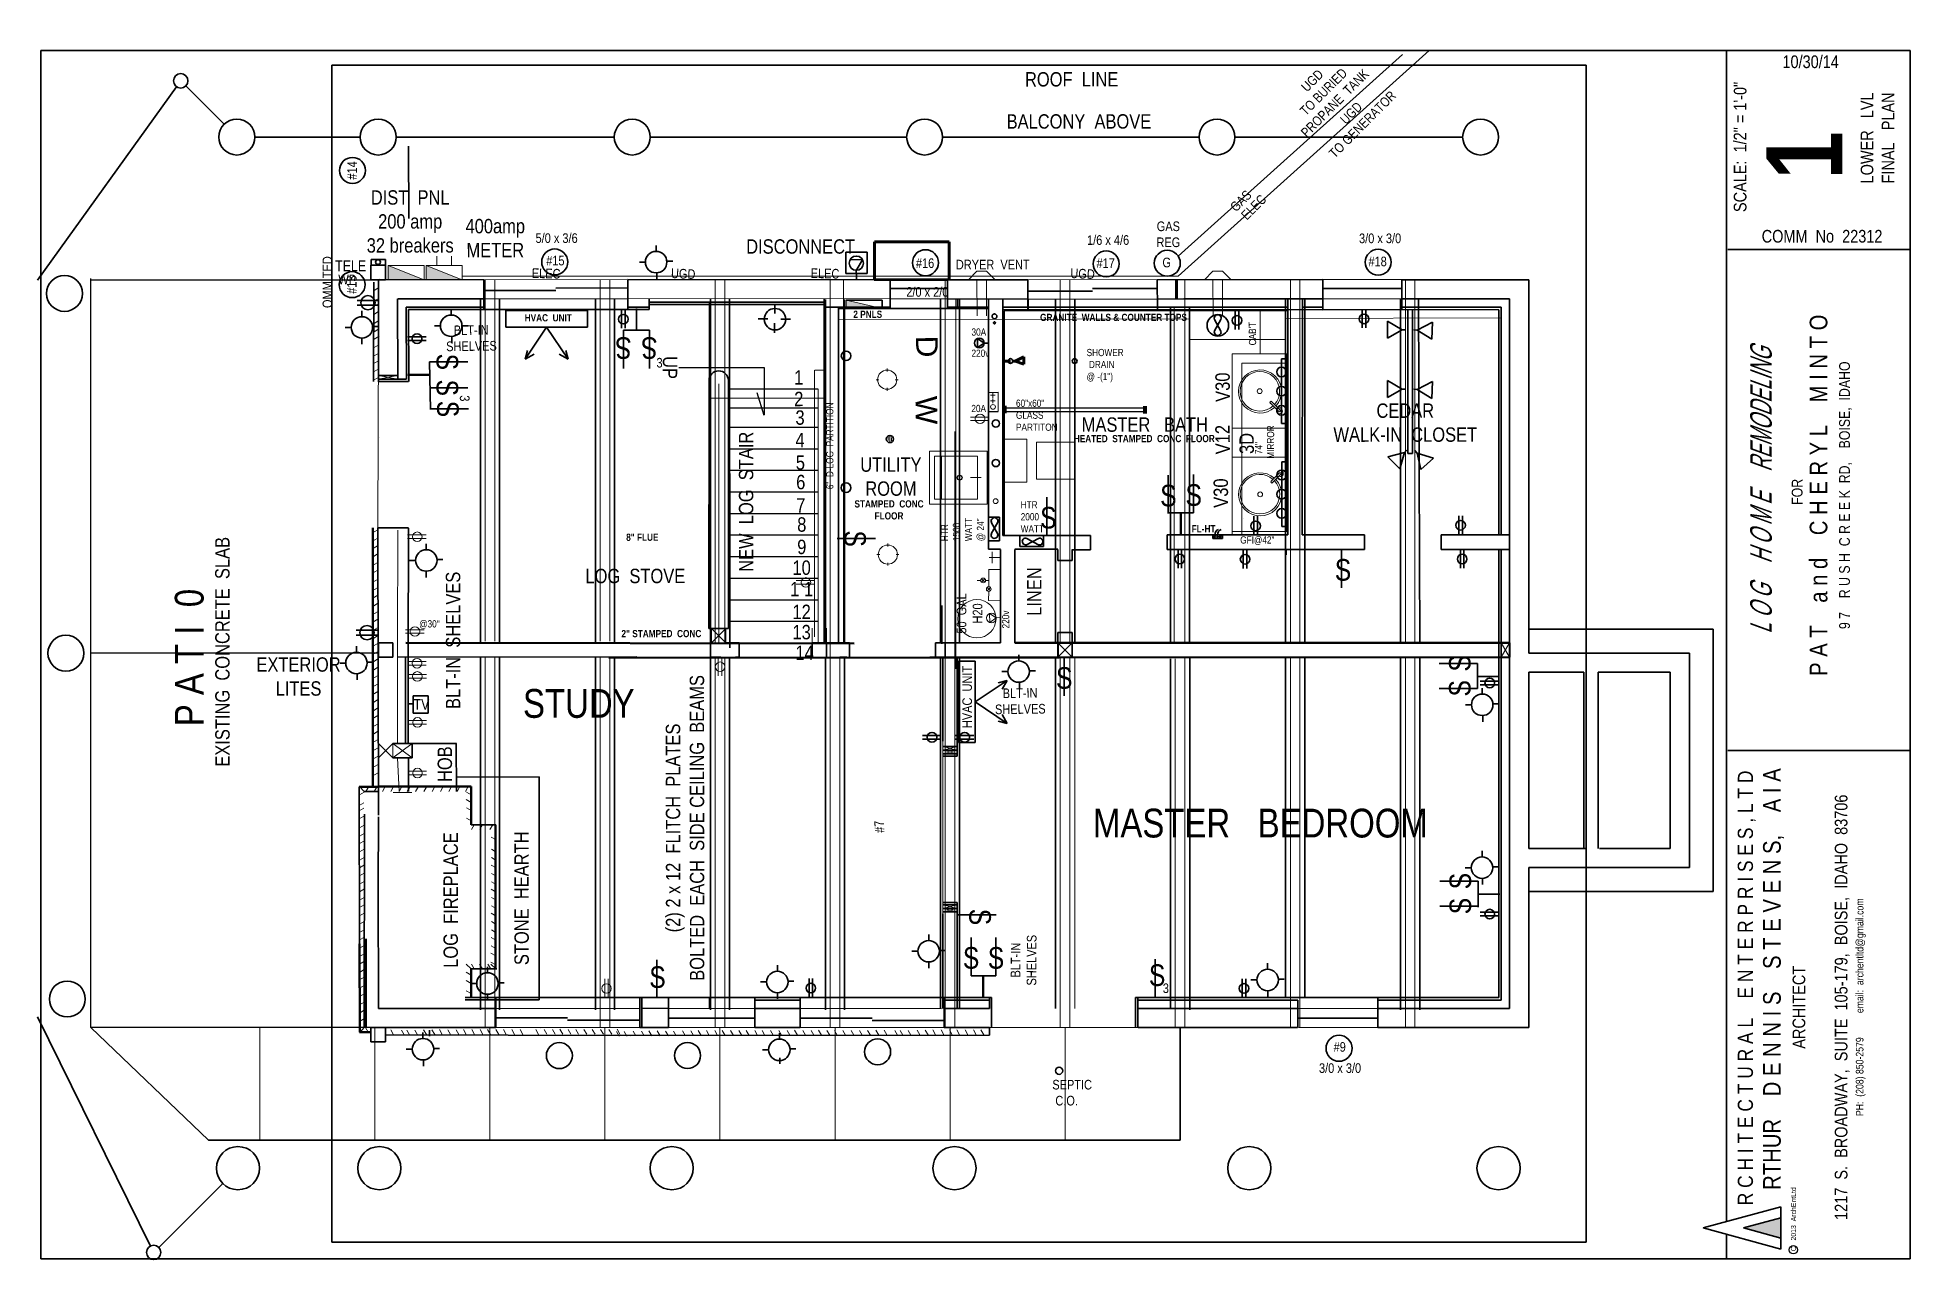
# Paper-space layout 'PDF-ANSI-D' of a CAD drawing. Header units: inches. Extents: x 0 to 32.6, y 0 to 21.5.
# The model-space entities are those that its viewports show. They can reach past a viewport. Long polylines and large blocks are cut down to what shows.
import ezdxf

# ---------------------------------------------------------------- set-up
doc = ezdxf.new("R2010")
doc.units = ezdxf.units.IN
doc.header["$MEASUREMENT"] = 0
doc.linetypes.add('DASHDOT2', pattern=[0.5, 0.25, -0.125, 0, -0.125])
doc.linetypes.add('HIDDEN', pattern=[0.375, 0.25, -0.125])
for name, color, linetype, lineweight in [('CABINETS', 7, 'Continuous', 20), ('CONCRETE', 7, 'Continuous', 25), ('COUNTERTOPS', 7, 'Continuous', 20), ('ELEC', 6, 'Continuous', 30), ('ELEC SYMBOLS', 7, 'Continuous', 20), ('ELECTRICAL', 1, 'Continuous', 30), ('FLOOR BEAMS', 7, 'Continuous', 30), ('FLOOR JOIST', 7, 'Continuous', 20), ('FOUNDATION', 7, 'Continuous', 30), ('HVAC', 1, 'Continuous', 30), ('MASONRY', 14, 'Continuous', 30), ('PLUMBING', 5, 'Continuous', 20), ('PROPANE GAS', 7, 'Continuous', 20), ('ROOF', 7, 'HIDDEN', 30), ('STAIRS', 7, 'Continuous', 25), ('VIEWPORT', 7, 'Continuous', 20), ('WALL FRAMING', 7, 'Continuous', 30), ('WALLS', 7, 'Continuous', 30), ('WINDOWS', 5, 'Continuous', 30)]:
    doc.layers.add(name, color=color, linetype=linetype, lineweight=lineweight)
for name, color, linetype in [('LLPLUMBING', 102, 'Continuous'), ('TEXT', 7, 'Continuous'), ('TEXT80', 15, 'Continuous'), ('TITLE BLOCK', 7, 'Continuous'), ('TITLE_BLOCK', 250, 'Continuous')]:
    doc.layers.add(name, color=color, linetype=linetype)
doc.layers.get('VIEWPORT').off()
doc.styles.add('ARCH ENT', font='technical.ttf', dxfattribs={"height": 2})
doc.styles.add('ARCHENT', font='technical.ttf', dxfattribs={"height": 6})
doc.styles.add('ARCHENTLTD', font='technical.ttf', dxfattribs={"height": 18})
doc.styles.add('EXIST', font='romans.shx', dxfattribs={"width": 0.75, "oblique": 20, "height": 12})
doc.styles.add('L80', font='arial.ttf', dxfattribs={"height": 1.6})

psp = doc.layouts.new('PDF-ANSI-D')

msp = doc.modelspace()

# ---------------------------------------------------------------- texts
at = {"layer": 'ELECTRICAL', "color": 1, "linetype": 'Continuous', "ltscale": 0.75, "insert": (97.84, 791.2), "char_height": 6, "attachment_point": 5, "style": 'ARCHENT'}
msp.add_mtext('DISCONNECT', dxfattribs=at)
at = {"layer": 'ELECTRICAL', "color": 3, "linetype": 'Continuous', "ltscale": 0.75, "attachment_point": 1, "style": 'ARCHENT'}
for s, insert, char_height, width in [(' WP', (-96.33, 779.45), 4, 9.75), ('{\\fTechnical|b1|i0|c0|p34;\\C1;2\\fTechnical|b0|i0|c0|p34; \\fTechnical|b1|i0|c0|p34;PNLS}', (119.83, 764.46), 3, 12.375), ('{\\C1;30A}', (169.14, 757.06), 3, 12.375), ('{\\C1;220v}', (169.14, 748.22), 3, 12.375), ('{\\C1;20A}', (169.08, 725.16), 3, 12.375), ('{\\C1;HTR\\P2000 WATT}', (189.67, 684.98), 3, 12.375), ('{\\C1;\\P@30"}', (-61.33, 640.33), 3, 12.375), ('SEPTIC  C.O.', (202.86, 443.59), 4, 12.375)]:
    msp.add_mtext(s, dxfattribs=dict(at, insert=insert, char_height=char_height, width=width))
at = {"layer": 'ELECTRICAL', "color": 3, "linetype": 'Continuous', "ltscale": 0.75, "width": 12.375, "attachment_point": 1, "style": 'ARCHENT'}
for s, insert, char_height, rotation in [("{\\C7;CAB'T}", (284.92, 749.98), 3, 90.70777), ('{\\C7;V30}', (271.01, 726.4), 6, 90.70777), ('{\\C7;V12 3D}', (271, 704.53), 6, 90.70777), ('{\\C5; 74"\\P\\pi-0.95095;MIRROR}', (287.43, 703.66), 3, 90), ('{\\C7;V30}', (270.26, 682.22), 6, 90.70777), ('{\\C1;HTR\\P1500 WATT\\P@ 24"}', (156.37, 668.31), 3, 90), ('{\\C1;220v}', (181.93, 631.89), 3, 90.70777)]:
    msp.add_mtext(s, dxfattribs=dict(at, insert=insert, char_height=char_height, rotation=rotation))
at = {"layer": 'ELECTRICAL', "color": 1, "linetype": 'Continuous', "ltscale": 0.75, "char_height": 9, "width": 7.375, "attachment_point": 7, "style": 'ARCHENT'}
for insert, rotation in [((27.35, 753.52), 180), ((-53.99, 726.91), 270), ((115.93, 672.8), 270)]:
    msp.add_mtext('S', dxfattribs=dict(at, insert=insert, rotation=rotation))
at = {"layer": 'ELECTRICAL', "color": 1, "linetype": 'Continuous', "lineweight": 30, "ltscale": 0.75, "char_height": 9, "width": 7.375, "style": 'ARCHENT'}
for insert, attachment_point, rotation in [((38.17, 753.52), 7, 180), ((-54.21, 746.56), 7, 270), ((-54.21, 735.74), 7, 270), ((377.5, 613.91), 7, 90), ((377.5, 603.51), 7, 90), ((377.73, 523.07), 7, 90), ((377.73, 512.67), 7, 90), ((177.22, 514.99), 1, 270)]:
    msp.add_mtext('S', dxfattribs=dict(at, insert=insert, attachment_point=attachment_point, rotation=rotation))
at = {"layer": 'ELECTRICAL', "color": 1, "linetype": 'Continuous', "char_height": 4, "width": 4.125, "attachment_point": 7, "style": 'ARCHENT'}
for insert in [(37.69, 740.7), (248.97, 479.76)]:
    msp.add_mtext('3', dxfattribs=dict(at, insert=insert))
at = {"layer": 'ELECTRICAL', "color": 1, "linetype": 'Continuous', "lineweight": 30, "insert": (-44.39, 729.17), "char_height": 4, "width": 4.125, "attachment_point": 7, "rotation": 270, "style": 'ARCHENT'}
msp.add_mtext('3', dxfattribs=at)
at = {"layer": 'ELECTRICAL', "color": 1, "linetype": 'Continuous', "ltscale": 0.75, "style": 'ARCHENT'}
for s, insert, char_height, width, attachment_point in [('S', (247.86, 682.71), 9, 7.375, 7), ('S', (258.43, 682.94), 9, 7.375, 7), ('S', (197.77, 673.47), 9, 7.375, 7), ('GFI@42"', (281.27, 670.33), 3, 12.375, 1), ('S', (320.73, 651.72), 9, 7.375, 7), ('S', (204.39, 606.62), 9, 7.375, 7)]:
    msp.add_mtext(s, dxfattribs=dict(at, insert=insert, char_height=char_height, width=width, attachment_point=attachment_point))
at = {"layer": 'ELECTRICAL', "color": 1, "linetype": 'Continuous', "lineweight": 30, "ltscale": 0.75, "char_height": 9, "width": 7.375, "style": 'ARCHENT'}
for insert, attachment_point in [((165.54, 489.86), 7), ((175.94, 489.86), 7), ((34.68, 490.97), 1)]:
    msp.add_mtext('S', dxfattribs=dict(at, insert=insert, attachment_point=attachment_point))
at = {"layer": 'ELECTRICAL', "color": 1, "linetype": 'Continuous', "lineweight": 60, "ltscale": 0.75, "insert": (243.16, 491.77), "char_height": 9, "width": 7.375, "attachment_point": 1, "style": 'ARCHENT'}
msp.add_mtext('S', dxfattribs=at)
at = {"layer": 'HVAC', "lineweight": 50, "width": 360.0625, "attachment_point": 5}
for s, insert, char_height, rotation, style in [('{\\fTechnical|b1|i0|c0|p2;HVAC  UNIT}', (-7.46, 761.48), 3, 0.03277, 'ARCHENTLTD'), ('{\\C3;50  GAL\\PH20}', (168.35, 638.16), 4, 90.03277, 'ARCHENT'), ('HVAC  UNIT', (167.35, 603.3), 4, 90.03277, 'ARCHENT')]:
    msp.add_mtext(s, dxfattribs=dict(at, insert=insert, char_height=char_height, rotation=rotation, style=style))
at = {"layer": 'PLUMBING', "color": 3, "linetype": 'Continuous', "ltscale": 0.75, "insert": (217.18, 748.51), "char_height": 3, "width": 12.375, "attachment_point": 1, "style": 'ARCHENT'}
msp.add_mtext('SHOWER  DRAIN \\P@ -(1")', dxfattribs=at)
at = {"layer": 'TEXT80', "width": 360.0625, "attachment_point": 5, "style": 'ARCHENT'}
for s, insert, char_height, rotation in [('{\\C7;ROOF  LINE}', (210.93, 860.94), 6, 0.03277), ('{\\C7;BALCONY  ABOVE}', (213.97, 843.37), 6, 0.03277), ('{\\C7;UP}', (43.29, 740.74), 6, 270.03277), ('{\\C7;1}', (97.06, 736.64), 6, 0.03277), ('{\\C7;2}', (97.06, 727.63), 6, 0.03277), ('{\\C7;3}', (97.59, 719.83), 6, 0.03277), ('{\\C7;CEDAR\\PWALK-IN  CLOSET}', (350.15, 717.72), 6, 0.03277), ('{\\C7;4}', (97.59, 710.49), 6, 0.03277), ('{\\C7;5}', (97.75, 701.08), 6, 0.03277), ('{\\C7;UTILITY\\PROOM}', (135.51, 695.21), 6, 0.03277), ('{\\C7;6}', (97.89, 692.93), 6, 0.03277), ('{\\C7;7}', (97.89, 683.21), 6, 0.03277), ('{\\C7;8}', (98.32, 675.22), 6, 0.03277), ('{\\C7;9}', (98.32, 665.88), 6, 0.03277), ('{\\C7;10}', (98.26, 657.22), 6, 0.03277), ('{\\C7;1 1}', (98.26, 648.33), 6, 0.03277), ('{\\C7;LINEN  }', (195.32, 647.3), 6, 90.03277), ('{\\C7;P A T I  0}', (-157.19, 619.77), 12, 90.03277), ('{\\C7;12}', (98.26, 638.82), 6, 0.03277), ('{\\C7;13}', (98.26, 630.33), 6, 0.03277), ('{\\C7;14}', (99.48, 621.71), 6, 0.03277)]:
    msp.add_mtext(s, dxfattribs=dict(at, insert=insert, char_height=char_height, rotation=rotation))
at = {"layer": 'TEXT80', "color": 7, "linetype": 'Continuous', "lineweight": 40, "char_height": 4, "width": 360.0625, "attachment_point": 5, "style": 'ARCHENT'}
for s, insert, rotation in [('UGD\\PTO BURIED\\PPROPANE  TANK', (316.05, 855.72), 45.01035), ('#14', (-89.32, 822.98), 90.03277), ('GAS', (281.54, 810.25), 45.01035), ('GAS\\PREG', (251.28, 796.3), 0.03277), ('#15', (-4.5, 785.33), 0.03277), ('#16', (149.77, 784.26), 0.03277), ('#17', (225.11, 784.26), 0.03277), ('G', (250.59, 784.54), 0.03277), ('#18', (338.6, 784.96), 0.03277), ('#13', (-89.45, 775.33), 90.03277), ('#9', (322.78, 457.31), 0.03277)]:
    msp.add_mtext(s, dxfattribs=dict(at, insert=insert, rotation=rotation))
at = {"layer": 'TEXT80', "color": 1, "linetype": 'Continuous', "lineweight": 40, "char_height": 4, "width": 360.0625, "attachment_point": 5, "style": 'ARCHENT'}
for s, insert, rotation in [('UGD\\PTO GENERATOR', (329.94, 844.52), 45.01035), ('ELEC', (286.88, 807.62), 45.01035), ('ELEC', (-8.34, 779.96), 358.68073), ('UGD', (48.84, 779.85), 357.41928), ('ELEC', (108.02, 779.96), 358.68073), ('UGD', (215.48, 779.85), 357.41928)]:
    msp.add_mtext(s, dxfattribs=dict(at, insert=insert, rotation=rotation))
at = {"layer": 'TEXT80', "color": 1, "attachment_point": 5, "style": 'ARCHENT'}
for s, insert, char_height, width, rotation in [('DIST  PNL{\\C7;\\P}200 amp{\\C7;\\P}32 breakers', (-65.08, 801.66), 6, 360.0625, 0.03277), ('400amp{\\C7;\\P}METER', (-29.57, 794.74), 6, 360.0625, 0.03277), ('TELE', (-89.92, 783.19), 4.5, 270.0469, 0.03277), ('\\A1;\\P{\\fTechnical|b1|i0|c0|p34;HEATED  STAMPED  CONC  FLOOR}', (241.23, 713.58), 3, 360.0625, 0.03277), ('\\A1;\\P{\\fTechnical|b1|i0|c0|p34;STAMPED  CONC  \\PFLOOR}', (134.72, 683.85), 3, 360.0625, 0.03277), ('\\A1;\\P{\\fTechnical|b1|i0|c0|p34;FL-HT}', (265.96, 676), 3, 360.0625, 0.03277), ('\\A1;\\P{\\fTechnical|b1|i0|c0|p34;\\C4;8" FLUE}', (31.79, 672.44), 3, 360.0625, 0.03277), ('\\A1;\\P{\\fTechnical|b1|i0|c0|p34;2" STAMPED  CONC}', (39.74, 632.23), 3, 360.0625, 0.03277), ('\\A1;', (31.79, 632.44), 3, 360.0625, 0.03277), ('EXTERIOR\\PLITES', (-111.67, 611.82), 6, 360.0625, 0.03277), ('{\\H0.75x;TV}', (-60.38, 600.21), 6, 360.0625, 359.96723)]:
    msp.add_mtext(s, dxfattribs=dict(at, insert=insert, char_height=char_height, width=width, rotation=rotation))
at = {"layer": 'TEXT80', "color": 9, "width": 360.0625, "attachment_point": 5, "style": 'ARCHENT'}
for s, insert, char_height, rotation in [('\\A1;{\\C7;5/0 x 3/6}', (-3.98, 794.71), 4, 0.03277), ('\\A1;{\\C7;1/6 x 4/6}', (226.14, 793.9), 4, 0.03277), ('\\A1;{\\C7;3/0 x 3/0}', (339.64, 794.61), 4, 0.03277), ('\\A1;{\\C7;OMMITED}', (-99.61, 776.37), 4, 90.03277), ('\\A1;{\\C7;DRYER  VENT}', (178.01, 783.7), 4, 0.03277), ('\\A1;{\\C7;2/0 x 2/0}', (150.72, 772.26), 4, 0.03277), ('\\A1;{\\C7;EXISTING  CONCRETE  SLAB}', (-143.39, 622.16), 6, 90.03277), ('\\A1;{\\C7;3/0 x 3/0}', (322.93, 448.48), 4, 0.03277)]:
    msp.add_mtext(s, dxfattribs=dict(at, insert=insert, char_height=char_height, rotation=rotation))
at = {"layer": 'TEXT80', "color": 52, "insert": (228.39, 764.15), "char_height": 3, "width": 360.0625, "attachment_point": 5, "rotation": 0.03277, "style": 'ARCHENT'}
msp.add_mtext('\\A1;\\P{\\fTechnical|b1|i0|c0|p34;GRANITE  WALLS & COUNTER TOPS}', dxfattribs=at)
at = {"layer": 'TEXT80', "color": 30, "width": 360.0625, "attachment_point": 5, "style": 'ARCHENT'}
for s, insert, char_height, rotation in [('\\A1;BLT-IN  \\PSHELVES', (-39.56, 753.01), 4, 0.81351), ('\\A1;BLT-IN  SHELVES', (-47.14, 626.94), 6, 90.03277), ('\\A1;BLT-IN  \\PSHELVES', (190.9, 493.54), 4, 89.65571)]:
    msp.add_mtext(s, dxfattribs=dict(at, insert=insert, char_height=char_height, rotation=rotation))
at = {"layer": 'TEXT80', "color": 7, "lineweight": 30, "insert": (150.55, 749.5), "char_height": 9, "width": 360.0625, "attachment_point": 5, "rotation": 271.089, "style": 'L80'}
msp.add_mtext('D', dxfattribs=at)
at = {"layer": 'TEXT80', "color": 7, "width": 360.0625, "attachment_point": 5}
for s, insert, char_height, rotation, style in [('W', (150.33, 722.94), 9, 271.089, 'L80'), ('\\A1;6"  D-LOG  PARTITION', (110.01, 708.09), 3, 90.03277, 'ARCHENT'), ('{\\C7;MASTER   BATH}', (241.47, 716.9), 6, 0.03277, 'ARCHENT'), ('NEW  LOG  STAIR', (75.13, 684.75), 6, 90.03277, 'ARCHENT'), ('HOB', (-50.59, 575.29), 6, 90.03277, 'ARCHENT'), ('LOG  FIREPLACE', (-48.14, 518.59), 6, 90.03277, 'ARCHENT'), ('STONE  HEARTH', (-18.56, 519.34), 6, 90.03277, 'ARCHENT')]:
    msp.add_mtext(s, dxfattribs=dict(at, insert=insert, char_height=char_height, rotation=rotation, style=style))
at = {"layer": 'TEXT80', "color": 4, "insert": (28.87, 653.75), "char_height": 6, "width": 360.0625, "attachment_point": 5, "rotation": 0.03277, "style": 'ARCHENT'}
msp.add_mtext('LOG  STOVE', dxfattribs=at)
at = {"layer": 'TEXT80', "color": 6, "insert": (49.64, 548.68), "char_height": 6, "width": 360.0625, "attachment_point": 5, "rotation": 90.03277, "style": 'ARCHENT'}
msp.add_mtext('\\A1;(2) 2 x 12  FLITCH  PLATES  \\PBOLTED  EACH  SIDE CEILING  BEAMS  ', dxfattribs=at)
at = {"layer": 'TEXT80', "char_height": 12, "width": 360.0625, "attachment_point": 5, "style": 'ARCHENT'}
for s, insert in [('{\\C7;STUDY}', (5.28, 600.54)), ('{\\C7;MASTER   BEDROOM}', (289.69, 550.62))]:
    msp.add_mtext(s, dxfattribs=dict(at, insert=insert))
at = {"layer": 'TEXT80', "color": 30, "lineweight": 35, "insert": (189.46, 601.59), "char_height": 4, "width": 360.0625, "attachment_point": 5, "rotation": 0.81351, "style": 'ARCHENT'}
msp.add_mtext('\\A1;BLT-IN  \\PSHELVES', dxfattribs=at)
at = {"layer": 'TEXT80', "color": 7, "linetype": 'Continuous', "lineweight": 30, "insert": (130.7, 549.19), "char_height": 4, "width": 360.0625, "attachment_point": 5, "rotation": 93.65573, "style": 'ARCHENT'}
msp.add_mtext('#7', dxfattribs=at)
at = {"layer": 'TITLE BLOCK', "color": 7, "linetype": 'Continuous', "lineweight": 30, "ltscale": 0.5, "char_height": 5.2755, "attachment_point": 5, "style": 'ARCH ENT'}
for s, insert in [('\\A1;10/30/14', (519.3, 868.27)), ('COMM  No  22312', (524.05, 795.48))]:
    msp.add_mtext(s, dxfattribs=dict(at, insert=insert))
at = {"layer": 'TITLE BLOCK', "color": 7, "linetype": 'Continuous', "lineweight": 30, "ltscale": 0.5, "rotation": 90, "style": 'ARCH ENT'}
for s, insert, char_height, attachment_point in [('SCALE:  1/2" = 1\'-0"', (489.9, 832.77), 5.2755, 5), (' LOWER   LVL  \\P FINAL   PLAN', (547.21, 835.69), 5.2755, 5), ('{\\fTechnical|b1|i0|c0|p34;1}', (500.83, 829.23), 31.6532, 2), ('\\P{\\H0.3769x;  FOR\\P\\H1.644x;P A T    a n d    C H E R Y L    M I N T O\\P\\H0.6083x;9 7    R U S H  C R E E K  RD,    BOISE,  IDAHO}', (514.04, 687.46), 11.9011, 5), ('        R C H I T E C T U R A L    E N T E R P R I S E S , L T D\\P{\\H1.167x;          RTHUR    D E N N I S    S T E V E N S,    A I A\\P\\H0.7145x;ARCHITECT\\P\\P1217  S.  BROADWAY,  SUITE  105-179,  BOISE,  IDAHO  83706\\P\\H0.5999x;PH:  (208) 850-2579          email:  archentltd@gmail.com}', (488.89, 473.88), 6.3306, 2)]:
    msp.add_mtext(s, dxfattribs=dict(at, insert=insert, char_height=char_height, attachment_point=attachment_point))
at = {"layer": 'TITLE BLOCK', "color": 7, "linetype": 'Continuous', "lineweight": 9, "ltscale": 50, "insert": (494.07, 689.42), "char_height": 9, "width": 201.5, "attachment_point": 2, "rotation": 90, "style": 'EXIST'}
msp.add_mtext('{\\fTechnical|b0|i0|c0|p34;L O G    H O M E    REMODELING}', dxfattribs=at)
at = {"layer": 'TITLE BLOCK', "color": 7, "linetype": 'HIDDEN', "insert": (511.08, 372.1), "char_height": 2.0983, "width": 29.5, "attachment_point": 1, "rotation": 90, "style": 'ARCHENT'}
msp.add_mtext('C   2013  ArchEntLtd', dxfattribs=at)
at = {"layer": 'WINDOWS', "color": 4, "linetype": 'Continuous', "ltscale": 0.75, "insert": (187.7, 732.37), "char_height": 3, "width": 12.375, "attachment_point": 1, "style": 'ARCHENT'}
msp.add_mtext('\\P60"x60"\\PGLASS PARTITON', dxfattribs=at)

# ---------------------------------------------------------------- hatches: boundary and pattern name
at = {"layer": 'ELEC SYMBOLS', "linetype": 'Continuous', "lineweight": 20, "ltscale": 20}
for points in [[(-74.23, 783.28), (-74.23, 777.4), (-59.23, 777.4)], [(-58.4, 783.28), (-58.4, 777.4), (-43.4, 777.4)], [(116.88, 768.88), (116.88, 765.38), (131.88, 765.38)]]:
    msp.add_hatch(color=1, dxfattribs=at).paths.add_polyline_path(points)
at = {"layer": 'TITLE_BLOCK', "linetype": 'Continuous', "ltscale": 0.5}
msp.add_hatch(color=1, dxfattribs=at).paths.add_polyline_path([(506.87, 386.07), (491.29, 381.84), (506.87, 377.61)])

# ---------------------------------------------------------------- linework, layer by layer
at = {"layer": 'CABINETS', "color": 4, "linetype": 'HIDDEN', "lineweight": 9, "ltscale": 50}
for p, q in [((171.41, 780.9), (167.88, 777.36)), ((175.41, 780.9), (178.95, 777.36)), ((269.9, 780.89), (266.36, 777.35)), ((273.9, 780.89), (277.43, 777.35))]:
    msp.add_line(p, q, dxfattribs=at)
at = {"layer": 'CABINETS', "color": 7, "linetype": 'Continuous', "lineweight": 20, "ltscale": 50}
msp.add_line((289.64, 746.4), (289.64, 764.39), dxfattribs=at)
at = {"layer": 'CABINETS', "linetype": 'Continuous', "ltscale": 20}
for p, q in [((277.96, 746.4), (301.06, 746.4)), ((277.96, 715.4), (301.19, 715.4)), ((277.96, 703.4), (301.19, 703.4)), ((277.96, 672.4), (301.19, 672.4))]:
    msp.add_line(p, q, dxfattribs=at)
at = {"layer": 'CABINETS', "ltscale": 50}
msp.add_line((277.96, 746.4), (277.96, 670.9), dxfattribs=at)
at = {"layer": 'CABINETS', "linetype": 'HIDDEN', "ltscale": 20}
msp.add_line((281.96, 742.59), (281.96, 670.9), dxfattribs=at)
at = {"layer": 'CONCRETE', "ltscale": 15}
for p, q in [((-198.32, 465.4), (-198.32, 777.9)), ((-198.32, 777.4), (-78.32, 777.4)), ((-78.32, 621.65), (-198.32, 621.65)), ((-78.32, 465.4), (-198.32, 465.4))]:
    msp.add_line(p, q, dxfattribs=at)
at = {"layer": 'CONCRETE', "color": 7, "linetype": 'Continuous', "lineweight": 30, "ltscale": 20}
for p, q in [((-198.32, 465.4), (-149.19, 418.47)), ((256.19, 465.38), (256.19, 418.47))]:
    msp.add_line(p, q, dxfattribs=at)
at = {"layer": 'CONCRETE', "color": 7, "linetype": 'Continuous', "lineweight": 20, "ltscale": 20}
for p, q in [((-127.81, 465.38), (-127.81, 418.47)), ((-79.81, 465.38), (-79.81, 418.47)), ((-31.81, 465.38), (-31.81, 418.47)), ((16.19, 465.38), (16.19, 418.47)), ((64.19, 465.38), (64.19, 418.47)), ((112.19, 465.38), (112.19, 418.47)), ((160.19, 465.38), (160.19, 418.47)), ((208.19, 465.38), (208.19, 418.47))]:
    msp.add_line(p, q, dxfattribs=at)
at = {"layer": 'CONCRETE', "color": 7, "lineweight": 30, "ltscale": 15}
msp.add_line((256.19, 418.47), (-149.19, 418.47), dxfattribs=at)
at = {"layer": 'CONCRETE', "color": 7, "linetype": 'Continuous', "lineweight": 30, "ltscale": 25}
for centre in [(-89.17, 822.97), (-4.78, 784.78), (149.92, 784.47), (225.34, 783.98), (338.84, 784.68), (-89.3, 775.32), (322.5, 456.76), (-2.84, 453.71), (50.66, 453.76), (129.97, 455.31)]:
    msp.add_circle(centre, 5.42, dxfattribs=at)
at = {"layer": 'COUNTERTOPS', "color": 8, "ltscale": 15}
msp.add_line((182.78, 764.38), (301.19, 764.39), dxfattribs=at)
at = {"layer": 'COUNTERTOPS', "color": 8, "linetype": 'Continuous', "lineweight": 30, "ltscale": 20}
msp.add_line((182.78, 670.66), (182.78, 764.38), dxfattribs=at)
at = {"layer": 'ELEC', "color": 1, "lineweight": 30, "ltscale": 15}
for p, q in [((23.13, 757.13), (23.13, 764.93)), ((24.63, 757.13), (24.63, 764.93)), ((279.19, 756.59), (279.19, 764.39)), ((280.69, 756.59), (280.69, 764.39)), ((332.18, 757.24), (332.18, 765.03)), ((333.68, 757.24), (333.68, 765.03)), ((-58.42, 753.53), (-66.22, 753.53)), ((-58.42, 752.03), (-66.22, 752.03)), ((171.67, 752.83), (171.67, 749.12)), ((174.45, 750.98), (171.67, 752.83)), ((174.45, 750.98), (171.67, 749.12)), ((174.42, 750.96), (176.27, 750.96)), ((286.96, 670.9), (286.96, 678.69)), ((288.46, 670.9), (288.46, 678.69)), ((372.47, 671.16), (372.47, 678.95)), ((373.97, 671.16), (373.97, 678.95)), ((255.32, 657.1), (255.32, 664.89)), ((256.82, 657.1), (256.82, 664.89)), ((282.55, 656.96), (282.55, 664.76)), ((284.05, 656.96), (284.05, 664.76)), ((373.13, 657.06), (373.13, 664.86)), ((374.63, 657.06), (374.63, 664.86)), ((389.18, 609.92), (381.39, 609.92)), ((389.18, 608.42), (381.39, 608.42)), ((156.44, 587.25), (148.64, 587.25)), ((170.1, 587.25), (162.31, 587.25)), ((156.44, 585.75), (148.64, 585.75)), ((170.1, 585.75), (162.31, 585.75)), ((389.18, 513.5), (381.39, 513.5)), ((389.18, 512), (381.39, 512)), ((101.36, 478.08), (101.36, 485.87)), ((102.86, 478.08), (102.86, 485.87)), ((282.1, 477.94), (282.1, 485.73)), ((283.6, 477.94), (283.6, 485.73))]:
    msp.add_line(p, q, dxfattribs=at)
at = {"layer": 'ELEC', "color": 1, "lineweight": 20, "ltscale": 15}
for p, q in [((176.5, 720.1), (168.71, 720.1)), ((176.5, 718.6), (168.71, 718.6)), ((-58.35, 670.9), (-66.15, 670.9)), ((-58.35, 669.4), (-66.15, 669.4)), ((176.62, 638.11), (176.76, 634.4)), ((179.47, 636.36), (176.62, 638.11)), ((179.47, 636.36), (176.76, 634.4)), ((179.44, 636.34), (181.29, 636.42)), ((-59.31, 631.39), (-67.1, 631.39)), ((-59.31, 629.89), (-67.1, 629.89)), ((-58.43, 618.13), (-66.22, 618.13)), ((63.49, 612.12), (63.49, 619.91)), ((64.99, 612.12), (64.99, 619.91)), ((-58.43, 616.63), (-66.22, 616.63)), ((-58.33, 612.63), (-66.12, 612.63)), ((-58.33, 611.13), (-66.12, 611.13)), ((-58.23, 593.46), (-66.03, 593.46)), ((-58.23, 591.96), (-66.03, 591.96)), ((-58.23, 572.33), (-66.03, 572.33)), ((-58.23, 570.83), (-66.03, 570.83)), ((16.09, 477.9), (16.09, 485.7)), ((17.59, 477.9), (17.59, 485.7))]:
    msp.add_line(p, q, dxfattribs=at)
at = {"layer": 'ELEC', "lineweight": 20, "ltscale": 15}
for p, q in [((103.83, 651.84), (96.03, 651.84)), ((103.83, 650.34), (96.03, 650.34)), ((-64.39, 563.41), (-72.19, 563.41))]:
    msp.add_line(p, q, dxfattribs=at)
at = {"layer": 'ELEC', "color": 1, "lineweight": 30, "ltscale": 15}
for centre in [(23.88, 760.93), (279.94, 760.39), (332.93, 761.03), (-62.22, 752.78), (172.42, 750.98), (287.71, 674.69), (373.22, 674.95), (256.07, 660.89), (283.3, 660.76), (373.88, 660.86), (385.39, 609.17), (152.64, 586.5), (166.31, 586.5), (385.39, 512.75), (102.11, 481.87), (282.85, 481.73)]:
    msp.add_circle(centre, 2, dxfattribs=at)
at = {"layer": 'ELEC', "color": 1, "lineweight": 20, "ltscale": 15}
for centre in [(172.71, 719.35), (-62.15, 670.15), (177.44, 636.28), (-63.1, 630.64), (-62.22, 617.38), (-62.12, 611.88), (64.24, 615.91), (-62.03, 592.71), (-62.03, 571.58), (16.84, 481.7)]:
    msp.add_circle(centre, 2, dxfattribs=at)
at = {"layer": 'ELEC', "lineweight": 20, "ltscale": 15}
msp.add_circle((100.03, 651.09), 2, dxfattribs=at)
at = {"layer": 'ELEC SYMBOLS', "color": 1, "linetype": 'Continuous', "lineweight": 30, "ltscale": 20}
for p, q in [((-81.36, 783.41), (-81.4, 785.86)), ((-81.4, 785.86), (-75.4, 785.86)), ((-75.42, 783.39), (-75.4, 785.86)), ((131.89, 768.91), (116.89, 768.9)), ((131.89, 768.91), (131.89, 765.41)), ((29.36, 756.33), (29.36, 765.36)), ((23.94, 756.33), (34.77, 756.33)), ((-56.65, 723.29), (-57.02, 743.16)), ((261.84, 680.13), (251.02, 680.13)), ((380.32, 617.32), (380.32, 606.91)), ((380.32, 611.9), (389.34, 611.9)), ((380.54, 526.48), (380.54, 515.66)), ((380.54, 521.07), (389.57, 521.07)), ((179.35, 487.05), (168.95, 487.05))]:
    msp.add_line(p, q, dxfattribs=at)
at = {"layer": 'ELEC SYMBOLS', "color": 1, "linetype": 'Continuous', "lineweight": 20, "ltscale": 20}
for p, q in [((-74.23, 777.4), (-74.23, 783.28)), ((-74.23, 783.28), (-59.23, 783.28)), ((-74.23, 783.28), (-59.23, 777.4)), ((-59.23, 777.4), (-59.23, 783.28)), ((-58.4, 777.4), (-58.4, 783.28)), ((-58.4, 783.28), (-43.4, 783.28)), ((-58.4, 783.28), (-43.4, 777.4)), ((-53.9, 783.28), (-53.9, 787.16)), ((-47.9, 783.28), (-47.9, 787.16)), ((-43.4, 777.4), (-43.4, 783.28)), ((116.89, 768.9), (116.89, 765.4)), ((131.89, 765.4), (116.89, 768.9)), ((131.89, 765.4), (116.89, 765.4))]:
    msp.add_line(p, q, dxfattribs=at)
at = {"layer": 'ELEC SYMBOLS', "color": 4, "linetype": 'HIDDEN', "lineweight": 9, "ltscale": 50}
for p, q in [((171.41, 780.9), (175.41, 780.9)), ((269.9, 780.89), (273.9, 780.89))]:
    msp.add_line(p, q, dxfattribs=at)
at = {"layer": 'ELEC SYMBOLS', "color": 1, "linetype": 'Continuous', "lineweight": 30, "ltscale": 150}
for p, q in [((298.43, 744.4), (298.43, 717.4)), ((298.43, 744.4), (300.43, 744.4)), ((298.43, 717.4), (300.43, 717.4)), ((298.58, 674.4), (298.58, 701.4)), ((298.58, 701.4), (300.58, 701.4)), ((298.58, 674.4), (300.58, 674.4))]:
    msp.add_line(p, q, dxfattribs=at)
at = {"layer": 'ELEC SYMBOLS', "color": 1, "linetype": 'Continuous', "lineweight": 40, "ltscale": 20}
for p, q in [((-57.02, 737.74), (-66.04, 737.74)), ((256.43, 680.13), (256.43, 671.11)), ((173.94, 487.05), (173.94, 478.02))]:
    msp.add_line(p, q, dxfattribs=at)
at = {"layer": 'ELEC SYMBOLS', "color": 6, "linetype": 'Continuous', "lineweight": 20, "ltscale": 150}
for p, q in [((129.35, 735.68), (130.54, 735.68)), ((133.95, 739.08), (133.95, 740.28)), ((137.35, 735.68), (138.54, 735.68)), ((133.95, 731.08), (133.95, 732.28)), ((134.24, 666.11), (134.24, 667.31)), ((129.65, 662.71), (130.84, 662.71)), ((134.24, 658.11), (134.24, 659.31)), ((137.65, 662.71), (138.84, 662.71))]:
    msp.add_line(p, q, dxfattribs=at)
at = {"layer": 'ELEC SYMBOLS', "color": 1, "linetype": 'Continuous', "lineweight": 20, "ltscale": 150}
for p in [(300.69, 727.12), (300.69, 677.12)]:
    msp.add_line(p, (300.69, 702.4), dxfattribs=at)
at = {"layer": 'ELEC SYMBOLS', "color": 1, "lineweight": 30, "ltscale": 15}
msp.add_circle((-78.51, 784.74), 1, dxfattribs=at)
at = {"layer": 'ELEC SYMBOLS', "color": 6, "lineweight": 20, "ltscale": 15}
for centre in [(133.95, 735.68), (134.24, 662.71)]:
    msp.add_circle(centre, 4, dxfattribs=at)
at = {"layer": 'ELEC SYMBOLS', "color": 1, "linetype": 'Continuous', "lineweight": 30, "ltscale": 150}
for centre in [(298.48, 738.9), (298.48, 730.9), (298.48, 722.9), (298.58, 695.9), (298.58, 687.9), (298.58, 679.9)]:
    msp.add_circle(centre, 2, dxfattribs=at)
at = {"layer": 'ELEC SYMBOLS', "color": 3, "linetype": 'Continuous', "lineweight": 20, "ltscale": 150}
for centre, start, end in [((297.63, 722.65), 152.3582, 117.443), ((297.99, 696.51), 242.55202, 207.63682)]:
    msp.add_arc(centre, 1.25, start, end, dxfattribs=at)
at = {"layer": 'ELECTRICAL', "color": 1, "linetype": 'Continuous', "lineweight": 30, "ltscale": 0.75}
for p, q in [((37.54, 791.69), (37.54, 789.18)), ((30.55, 784.71), (33.06, 784.71)), ((41.97, 785.05), (44.48, 785.05)), ((37.8, 780.15), (37.8, 777.64)), ((-85.23, 764.45), (-85.23, 761.94)), ((-47.98, 765.15), (-47.98, 762.64)), ((273.22, 760.83), (270.54, 756.04)), ((270.54, 760.83), (273.22, 755.85)), ((-92.22, 757.48), (-89.71, 757.48)), ((-85.23, 753), (-85.23, 750.49)), ((-80.8, 757.81), (-78.28, 757.81)), ((-54.97, 758.17), (-52.46, 758.17)), ((-47.71, 753.62), (-47.71, 751.1)), ((-43.4, 758.17), (-40.89, 758.17)), ((23.94, 756.33), (23.94, 740.34)), ((34.77, 756.33), (34.77, 740.34)), ((-57.02, 743.16), (-41.03, 743.16)), ((-57.02, 732.33), (-41.03, 732.33)), ((-56.8, 723.5), (-40.81, 723.5)), ((251.27, 679.9), (251.27, 695.89)), ((261.84, 680.13), (261.84, 696.12)), ((200.54, 670.66), (200.54, 686.65)), ((113.12, 669.39), (129.11, 669.39)), ((197.05, 669.49), (192.06, 666.8)), ((197.05, 666.8), (192.26, 669.49)), ((323.5, 648.91), (323.5, 664.9)), ((380.32, 617.32), (364.33, 617.32)), ((380.32, 606.91), (364.33, 606.91)), ((382.24, 607.03), (382.24, 604.52)), ((375.25, 600.05), (377.76, 600.05)), ((382.5, 595.49), (382.5, 592.98)), ((386.67, 600.39), (389.18, 600.39)), ((375.17, 532.1), (377.68, 532.1)), ((382.16, 539.08), (382.16, 536.57)), ((386.6, 532.44), (389.11, 532.44)), ((380.54, 526.48), (364.55, 526.48)), ((382.43, 527.54), (382.43, 525.03)), ((179.39, 512.37), (163.4, 512.37)), ((380.54, 516.08), (364.55, 516.08)), ((151.28, 504.23), (151.28, 501.71)), ((168.95, 487.05), (168.95, 503.04)), ((179.35, 487.05), (179.35, 503.04)), ((37.77, 493.73), (37.77, 477.74)), ((144.29, 497.25), (146.8, 497.25)), ((155.72, 497.58), (158.23, 497.58)), ((245.78, 493.94), (245.78, 477.95)), ((-32.85, 490.77), (-32.85, 488.26)), ((88.12, 491.41), (88.12, 488.9)), ((151.3, 492.69), (151.3, 490.18)), ((285.73, 485.26), (288.24, 485.26)), ((292.72, 492.24), (292.72, 489.73)), ((297.16, 485.6), (299.67, 485.6)), ((-39.84, 483.79), (-37.33, 483.79)), ((-32.83, 479.24), (-32.83, 476.72)), ((-28.41, 484.13), (-25.9, 484.13)), ((81.13, 484.43), (83.64, 484.43)), ((88.14, 479.87), (88.14, 477.36)), ((92.56, 484.77), (95.07, 484.77)), ((292.74, 480.7), (292.74, 478.19)), ((-59.74, 463.37), (-59.74, 460.86)), ((-56.96, 461.85), (-56.97, 464.36)), ((88.96, 463.11), (88.96, 460.6)), ((176.58, 462.18), (176.59, 465.4)), ((-66.73, 456.39), (-64.22, 456.39)), ((-55.31, 456.73), (-52.79, 456.73)), ((81.97, 456.13), (84.48, 456.13)), ((93.39, 456.47), (95.9, 456.47)), ((-59.48, 451.83), (-59.48, 449.32)), ((89.22, 452.81), (89.22, 450.3))]:
    msp.add_line(p, q, dxfattribs=at)
at = {"layer": 'ELECTRICAL', "color": 1, "linetype": 'Continuous', "ltscale": 0.75}
for p, q in [((125.63, 788.87), (116.69, 788.87)), ((116.69, 788.87), (116.69, 779.92)), ((123.67, 785.73), (118.49, 785.77)), ((121.07, 781.29), (123.67, 785.73)), ((125.63, 779.92), (125.63, 788.87)), ((116.69, 779.92), (121.1, 779.92)), ((121.07, 779.86), (121.07, 781.29)), ((121.1, 777.41), (121.1, 779.92)), ((121.1, 779.92), (125.63, 779.92)), ((348.86, 756.53), (342.69, 760.14)), ((342.69, 760.14), (342.69, 752.97)), ((348.86, 756.53), (342.69, 760.14)), ((355.16, 756.39), (361.47, 759.74)), ((355.16, 756.39), (361.47, 759.74)), ((361.47, 759.74), (361.17, 752.58)), ((348.86, 756.53), (342.69, 752.97)), ((350.29, 756.53), (348.86, 756.53)), ((353.73, 756.45), (355.16, 756.39)), ((355.16, 756.39), (361.17, 752.58)), ((348.86, 731.75), (342.69, 735.36)), ((342.69, 735.36), (342.69, 728.19)), ((348.86, 731.75), (342.69, 735.36)), ((348.86, 731.75), (342.69, 728.19)), ((350.29, 731.75), (348.86, 731.75)), ((353.73, 731.68), (355.16, 731.62)), ((355.16, 731.62), (361.47, 734.97)), ((355.16, 731.62), (361.47, 734.97)), ((355.16, 731.62), (361.17, 727.8)), ((361.47, 734.97), (361.17, 727.8)), ((349.76, 705.29), (342.84, 703.49)), ((349.76, 705.29), (342.84, 703.49)), ((349.76, 705.29), (347.91, 698.42)), ((350.77, 706.31), (349.76, 705.29)), ((354.17, 706.15), (355.13, 705.09)), ((355.13, 705.09), (361.96, 703)), ((355.13, 705.09), (356.69, 698.15)), ((355.13, 705.09), (361.96, 703)), ((342.84, 703.49), (347.91, 698.42)), ((361.96, 703), (356.69, 698.15)), ((180.1, 676.2), (177.41, 671.41)), ((177.41, 676.2), (180.1, 671.21)), ((-58.37, 667.24), (-58.37, 664.73)), ((300.4, 665.15), (300.4, 662.64)), ((-65.36, 660.26), (-62.85, 660.26)), ((-53.93, 660.6), (-51.42, 660.6)), ((-58.35, 655.7), (-58.35, 653.19)), ((156.78, 641.48), (156.78, 625.49)), ((-87.51, 624.45), (-87.51, 621.94)), ((188.84, 620.89), (188.84, 618.38)), ((207.79, 603.81), (207.79, 619.8)), ((-94.5, 617.47), (-91.99, 617.47)), ((-87.24, 612.91), (-87.24, 610.4)), ((-83.07, 617.81), (-80.56, 617.81)), ((181.85, 613.91), (184.36, 613.91)), ((193.28, 614.25), (195.79, 614.25)), ((189.11, 609.35), (189.11, 606.84))]:
    msp.add_line(p, q, dxfattribs=at)
at = {"layer": 'ELECTRICAL', "color": 1, "linetype": 'Continuous', "ltscale": 0.375}
for p, q in [((123.67, 785.73), (118.49, 785.77)), ((121.07, 781.29), (123.67, 785.73)), ((342.69, 760.14), (342.69, 752.97)), ((348.86, 756.53), (342.69, 760.14)), ((355.16, 756.39), (361.47, 759.74)), ((361.47, 759.74), (361.17, 752.58)), ((342.69, 752.97), (348.86, 756.53)), ((361.17, 752.58), (355.16, 756.39)), ((342.69, 735.36), (342.69, 728.19)), ((348.86, 731.75), (342.69, 735.36)), ((342.69, 728.19), (348.86, 731.75)), ((355.16, 731.62), (361.47, 734.97)), ((361.17, 727.8), (355.16, 731.62)), ((361.47, 734.97), (361.17, 727.8)), ((349.76, 705.29), (342.84, 703.49)), ((347.91, 698.42), (349.76, 705.29)), ((356.69, 698.15), (355.13, 705.09)), ((355.13, 705.09), (361.96, 703)), ((342.84, 703.49), (347.91, 698.42)), ((361.96, 703), (356.69, 698.15))]:
    msp.add_line(p, q, dxfattribs=at)
at = {"layer": 'ELECTRICAL', "color": 3, "linetype": 'Continuous', "lineweight": 30, "ltscale": 0.75}
for p, q in [((-87.21, 768.76), (-78.21, 768.76)), ((-87.21, 766.76), (-78.21, 766.76))]:
    msp.add_line(p, q, dxfattribs=at)
at = {"layer": 'ELECTRICAL', "color": 1, "linetype": 'Continuous', "lineweight": 30, "ltscale": 25}
for p, q in [((87.1, 763.32), (87.1, 767.32)), ((80.09, 761.1), (84.09, 761.1)), ((86.95, 755.21), (86.95, 759.21)), ((89.61, 760.91), (93.61, 760.91))]:
    msp.add_line(p, q, dxfattribs=at)
at = {"layer": 'ELECTRICAL', "color": 1, "linetype": 'Continuous', "ltscale": 20}
for p, q in [((351.19, 764.89), (351.19, 704.89)), ((353.19, 764.89), (353.19, 704.89)), ((351.19, 704.89), (353.19, 704.89)), ((176.28, 678.37), (180.82, 678.37)), ((180.82, 678.37), (180.82, 668.39)), ((180.82, 668.39), (176.2, 668.39))]:
    msp.add_line(p, q, dxfattribs=at)
at = {"layer": 'ELECTRICAL', "color": 3, "linetype": 'Continuous', "lineweight": 20, "ltscale": 20}
for p, q in [((297.36, 722.39), (293.88, 725.88)), ((297.9, 722.92), (294.41, 726.41)), ((297.72, 696.78), (294.24, 693.28)), ((298.26, 696.25), (294.77, 692.75))]:
    msp.add_line(p, q, dxfattribs=at)
at = {"layer": 'ELECTRICAL', "color": 1, "linetype": 'Continuous', "lineweight": 30, "ltscale": 20}
for p, q in [((189.24, 666.09), (189.24, 670.7)), ((199.22, 666.09), (189.24, 666.09)), ((199.22, 670.62), (199.22, 666.09))]:
    msp.add_line(p, q, dxfattribs=at)
at = {"layer": 'ELECTRICAL', "color": 3, "linetype": 'Continuous', "ltscale": 0.75}
for p, q in [((-87.6, 631.13), (-78.6, 631.13)), ((-87.6, 629.13), (-78.6, 629.13))]:
    msp.add_line(p, q, dxfattribs=at)
at = {"layer": 'ELECTRICAL', "color": 1, "linetype": 'Continuous', "lineweight": 30, "ltscale": 0.75}
for centre in [(37.54, 784.71), (-85.23, 757.48), (-47.98, 758.17), (87.13, 760.91), (271.93, 758.34), (382.24, 600.05), (382.16, 532.1), (151.28, 497.25), (-32.85, 483.79), (88.12, 484.43), (292.72, 485.26), (-59.74, 456.39), (88.96, 456.13)]:
    msp.add_circle(centre, 4.48, dxfattribs=at)
at = {"layer": 'ELECTRICAL', "color": 1, "linetype": 'Continuous', "ltscale": 0.75}
for centre, radius in [((121.07, 784.28), 2.98), ((-58.37, 660.26), 4.48), ((-87.51, 617.47), 4.48), ((188.84, 613.91), 4.48)]:
    msp.add_circle(centre, radius, dxfattribs=at)
at = {"layer": 'ELECTRICAL', "color": 3, "linetype": 'Continuous', "lineweight": 30, "ltscale": 0.75}
msp.add_circle((-82.71, 767.78), 2.98, dxfattribs=at)
at = {"layer": 'ELECTRICAL', "color": 3, "linetype": 'Continuous', "ltscale": 0.75}
msp.add_circle((-83.1, 630.15), 2.98, dxfattribs=at)
at = {"layer": 'ELECTRICAL', "color": 1, "linetype": 'Continuous', "lineweight": 30, "ltscale": 0.75}
for centre, radius, start, end in [((271.88, 761.33), 1.43, 339.67464, 200.32536), ((271.85, 755.53), 1.41, 158.83779, 12.99879), ((191.75, 668.18), 1.41, 68.83779, 282.99879), ((197.54, 668.15), 1.43, 249.67464, 110.32536)]:
    msp.add_arc(centre, radius, start, end, dxfattribs=at)
at = {"layer": 'ELECTRICAL', "color": 1, "linetype": 'Continuous', "ltscale": 0.75}
for centre, radius, start, end in [((178.76, 676.69), 1.43, 339.67464, 200.32536), ((178.73, 670.9), 1.41, 158.83779, 12.99879)]:
    msp.add_arc(centre, radius, start, end, dxfattribs=at)
for points in [[(121.07, 781.29), (123.67, 785.73), (118.49, 785.77), (121.07, 781.29)], [(348.86, 756.53), (342.69, 760.14), (342.69, 752.97), (348.86, 756.53)], [(348.86, 756.53), (344.42, 759.13), (344.38, 753.95), (348.86, 756.53)], [(355.16, 756.39), (361.47, 759.74), (361.17, 752.58), (355.16, 756.39)], [(355.16, 756.39), (359.71, 758.81), (359.52, 753.63), (355.16, 756.39)], [(348.86, 731.75), (342.69, 735.36), (342.69, 728.19), (348.86, 731.75)], [(348.86, 731.75), (344.42, 734.35), (344.38, 729.17), (348.86, 731.75)], [(355.16, 731.62), (361.47, 734.97), (361.17, 727.8), (355.16, 731.62)], [(355.16, 731.62), (359.71, 734.03), (359.52, 728.85), (355.16, 731.62)], [(349.76, 705.29), (342.84, 703.49), (347.91, 698.42), (349.76, 705.29)], [(349.76, 705.29), (344.78, 703.99), (348.42, 700.31), (349.76, 705.29)], [(355.13, 705.09), (361.96, 703), (356.69, 698.15), (355.13, 705.09)], [(355.13, 705.09), (360.05, 703.59), (356.26, 700.05), (355.13, 705.09)]]:
    msp.add_solid(points, dxfattribs=at)
at = {"layer": 'FLOOR BEAMS', "color": 7, "linetype": 'HIDDEN', "lineweight": 20, "ltscale": 20}
for p, q in [((-33.81, 626.53), (-33.82, 777.4)), ((-29.81, 626.53), (-29.82, 777.4)), ((14.19, 626.53), (14.19, 777.42)), ((18.19, 626.53), (18.19, 777.42)), ((110.19, 465.38), (110.21, 777.4)), ((115.68, 625.87), (115.68, 777.38)), ((158.19, 625.87), (158.19, 777.37)), ((206.19, 625.87), (206.19, 777.37)), ((210.19, 625.87), (210.19, 777.37)), ((258.14, 625.84), (258.14, 777.34)), ((302.19, 625.87), (302.19, 777.37)), ((306.19, 625.87), (306.19, 777.37)), ((350.19, 625.87), (350.19, 777.37)), ((354.19, 625.87), (354.19, 777.37)), ((162.67, 615), (162.67, 769.5)), ((253.64, 625.84), (253.64, 765.83)), ((162.19, 559.56), (162.19, 714.06)), ((-33.81, 465.42), (-33.81, 619.9)), ((-29.81, 465.42), (-29.81, 619.9)), ((14.19, 465.42), (14.19, 619.9)), ((18.19, 465.41), (18.19, 619.9)), ((62.19, 465.42), (62.19, 619.87)), ((66.19, 465.39), (66.19, 619.88)), ((114.19, 465.37), (114.19, 619.87)), ((158.19, 465.32), (158.19, 619.87)), ((162.19, 465.37), (162.19, 619.87)), ((206.19, 465.37), (206.19, 619.87)), ((210.19, 465.37), (210.19, 619.87)), ((254.19, 465.4), (254.19, 619.29)), ((258.19, 465.37), (258.19, 619.87)), ((302.19, 465.37), (302.19, 619.87)), ((306.19, 465.37), (306.19, 619.87)), ((350.19, 465.37), (350.19, 619.87)), ((354.19, 465.37), (354.19, 619.87))]:
    msp.add_line(p, q, dxfattribs=at)
at = {"layer": 'FLOOR BEAMS', "color": 6, "linetype": 'HIDDEN', "ltscale": 20}
for p, q in [((-35.81, 625.87), (-35.81, 769.4)), ((-27.81, 625.87), (-27.81, 769.4)), ((12.19, 625.87), (12.19, 769.4)), ((20.19, 625.87), (20.19, 769.4))]:
    msp.add_line(p, q, dxfattribs=at)
at = {"layer": 'FLOOR BEAMS', "color": 6, "linetype": 'HIDDEN', "lineweight": 30, "ltscale": 20}
for p, q in [((60.28, 619.9), (60.19, 769.46)), ((68.28, 623.78), (68.19, 769.47)), ((108.18, 625.66), (108.18, 769.17)), ((116.18, 625.66), (116.18, 769.16)), ((156.19, 625.87), (156.19, 769.38)), ((164.19, 625.87), (164.19, 769.38)), ((204.19, 625.87), (204.19, 769.37)), ((212.19, 625.87), (212.19, 769.37)), ((300.19, 625.87), (300.19, 769.36)), ((308.19, 625.87), (308.19, 769.36)), ((348.19, 625.87), (348.19, 769.43)), ((356.19, 625.87), (355.71, 769.4)), ((252.14, 625.84), (252.14, 765.83)), ((260.14, 625.84), (260.13, 765.83)), ((-35.81, 472.87), (-35.81, 619.87)), ((-27.81, 472.87), (-27.81, 619.87)), ((12.19, 472.87), (12.19, 619.87)), ((20.19, 472.87), (20.19, 619.87)), ((60.19, 472.87), (60.19, 619.87)), ((68.19, 472.87), (68.19, 619.87)), ((108.19, 472.87), (108.19, 619.87)), ((116.19, 472.87), (116.19, 619.87)), ((156.19, 473.41), (156.19, 619.87)), ((164.19, 473.4), (164.19, 619.87)), ((204.19, 473.4), (204.19, 619.87)), ((252.19, 473.4), (252.19, 619.29)), ((260.19, 472.87), (260.19, 619.87)), ((300.19, 477.9), (300.19, 619.87)), ((308.19, 477.9), (308.19, 619.87)), ((348.19, 472.87), (348.19, 619.87)), ((356.19, 472.87), (356.19, 619.87)), ((-64.26, 583.88), (-64.26, 577.88))]:
    msp.add_line(p, q, dxfattribs=at)
at = {"layer": 'FLOOR BEAMS', "color": 6, "linetype": 'HIDDEN', "lineweight": 40, "ltscale": 20}
for p, q in [((187.2, 625.93), (393.68, 625.9)), ((-66.89, 625.85), (120.2, 625.63)), ((17.85, 619.66), (393.68, 619.9))]:
    msp.add_line(p, q, dxfattribs=at)
at = {"layer": 'FLOOR BEAMS', "color": 7, "linetype": 'HIDDEN', "lineweight": 30, "ltscale": 20}
msp.add_line((-72.32, 625.9), (-72.32, 619.9), dxfattribs=at)
at = {"layer": 'FLOOR BEAMS', "ltscale": 20}
for p, q in [((59.99, 619.9), (64.49, 619.9)), ((66.19, 625.9), (70.69, 625.9)), ((70.69, 625.9), (72.19, 625.9)), ((70.69, 619.9), (72.19, 619.9))]:
    msp.add_line(p, q, dxfattribs=at)
at = {"layer": 'FLOOR BEAMS', "color": 6, "ltscale": 20}
for p, q in [((114.19, 619.9), (115.68, 619.87)), ((115.68, 619.87), (117.18, 619.87)), ((155.18, 619.87), (156.68, 619.87)), ((156.68, 619.87), (158.18, 619.87))]:
    msp.add_line(p, q, dxfattribs=at)
at = {"layer": 'FLOOR BEAMS', "color": 6, "linetype": 'HIDDEN', "lineweight": 20, "ltscale": 20}
msp.add_line((212.19, 473.4), (212.19, 619.87), dxfattribs=at)
at = {"layer": 'FLOOR BEAMS', "color": 6, "linetype": 'Continuous', "lineweight": 5, "ltscale": 20}
for p, q in [((-72.27, 577.91), (-64.27, 583.91)), ((-72.26, 583.91), (-64.26, 577.88))]:
    msp.add_line(p, q, dxfattribs=at)
at = {"layer": 'FLOOR JOIST', "ltscale": 15}
msp.add_line((106.05, 625.9), (68.83, 625.9), dxfattribs=at)
at = {"layer": 'FOUNDATION', "color": 8, "ltscale": 15}
for p, q in [((468.68, 621.65), (401.68, 621.65)), ((468.68, 621.65), (468.68, 532.15)), ((460.68, 613.65), (430.68, 613.65)), ((460.68, 613.65), (460.68, 540.15)), ((425.68, 540.15), (401.68, 540.15)), ((460.68, 540.15), (431.18, 540.15)), ((468.68, 532.15), (401.68, 532.15))]:
    msp.add_line(p, q, dxfattribs=at)
at = {"layer": 'HVAC', "color": 1, "linetype": 'Continuous', "lineweight": 50, "ltscale": 20}
for p, q in [((128.64, 793.21), (159.75, 793.21)), ((159.75, 793.17), (159.75, 777.42)), ((128.55, 777.42), (159.18, 777.29))]:
    msp.add_line(p, q, dxfattribs=at)
at = {"layer": 'HVAC', "ltscale": 25}
for p, q in [((8.85, 764.53), (-25.15, 764.54)), ((8.85, 757.53), (-25.15, 757.54)), ((-8.15, 757.53), (-17.09, 744.17)), ((-8.15, 757.53), (0.79, 744.17)), ((-16.17, 747.92), (-17.09, 744.17)), ((-17.09, 744.17), (-13.4, 746.33)), ((0.79, 744.17), (-2.9, 746.33)), ((-0.13, 747.92), (0.79, 744.17)), ((163.69, 618.27), (163.68, 584.27)), ((170.69, 618.26), (170.68, 584.26)), ((170.69, 601.26), (184.05, 610.2)), ((180.29, 609.28), (184.05, 610.2)), ((184.05, 610.2), (181.89, 606.51)), ((170.69, 601.26), (184.05, 592.32)), ((184.05, 592.32), (181.89, 596.01)), ((180.29, 593.24), (184.05, 592.32))]:
    msp.add_line(p, q, dxfattribs=at)
at = {"layer": 'HVAC', "ltscale": 15}
for p, q in [((-25.15, 764.54), (-25.15, 757.54)), ((8.85, 764.53), (8.85, 757.53)), ((163.69, 618.27), (170.69, 618.26)), ((163.68, 584.27), (170.68, 584.26))]:
    msp.add_line(p, q, dxfattribs=at)
at = {"layer": 'HVAC', "color": 3, "lineweight": 50, "ltscale": 25}
for p, q in [((187.34, 743.42), (190.93, 745.22)), ((190.98, 742.14), (187.34, 743.42))]:
    msp.add_line(p, q, dxfattribs=at)
at = {"layer": 'LLPLUMBING', "color": 7, "linetype": 'HIDDEN', "lineweight": 20, "ltscale": 20}
msp.add_line((281.96, 742.59), (301.06, 742.59), dxfattribs=at)
at = {"layer": 'LLPLUMBING', "color": 3, "linetype": 'Continuous', "ltscale": 175}
for p, q in [((176.19, 730.37), (180.25, 730.42)), ((176.28, 722.38), (180.28, 722.42))]:
    msp.add_line(p, q, dxfattribs=at)
at = {"layer": 'LLPLUMBING', "color": 3, "linetype": 'Continuous', "lineweight": 9, "ltscale": 175}
for p, q in [((177.08, 729.16), (179.08, 729.16)), ((178.06, 727.84), (178.07, 725.84)), ((178.08, 730.16), (178.09, 728.16)), ((177.07, 726.84), (179.07, 726.84))]:
    msp.add_line(p, q, dxfattribs=at)
at = {"layer": 'LLPLUMBING', "color": 3, "linetype": 'Continuous', "lineweight": 20, "ltscale": 175}
msp.add_line((180.25, 730.42), (180.28, 722.41), dxfattribs=at)
at = {"layer": 'LLPLUMBING', "color": 3, "linetype": 'Continuous', "lineweight": 9, "ltscale": 175}
msp.add_circle((178.1, 724.32), 1, dxfattribs=at)
at = {"layer": 'MASONRY', "color": 1, "linetype": 'Continuous', "lineweight": 30, "ltscale": 20}
for p, q in [((-80.38, 734.87), (-80.21, 776.3)), ((26.98, 462.15), (-75.45, 462.4))]:
    msp.add_line(p, q, dxfattribs=at)
at = {"layer": 'MASONRY', "color": 1, "linetype": 'Continuous', "lineweight": 9, "ltscale": 20}
for p, q in [((-80.24, 768.43), (-78.32, 769.54)), ((-80.24, 766.19), (-78.31, 767.31)), ((-80.17, 772.91), (-78.17, 774.07)), ((-80.28, 762.9), (-78.28, 764.06)), ((-80.14, 759.15), (-78.14, 760.31)), ((-80.15, 752.56), (-78.06, 753.77)), ((-80.14, 755.69), (-78.14, 756.84)), ((-80.15, 742.51), (-78.06, 743.71)), ((-80.14, 749.1), (-78.14, 750.26)), ((-80.14, 745.64), (-78.14, 746.79)), ((-80.13, 739.05), (-78.13, 740.21)), ((-80.13, 735.59), (-78.13, 736.74)), ((-80.81, 671.73), (-78.81, 672.88)), ((-80.83, 665.13), (-78.73, 666.34)), ((-80.81, 668.26), (-78.81, 669.42)), ((-80.81, 661.68), (-78.81, 662.83)), ((-80.81, 658.21), (-78.88, 659.33)), ((-80.84, 654.92), (-78.84, 656.08)), ((-80.71, 651.17), (-78.71, 652.33)), ((-80.72, 644.58), (-78.63, 645.78)), ((-80.71, 647.71), (-78.71, 648.86)), ((-80.71, 641.12), (-78.71, 642.28)), ((-80.72, 634.53), (-78.63, 635.73)), ((-80.71, 637.66), (-78.71, 638.81)), ((-80.7, 631.07), (-78.7, 632.23)), ((-80.7, 627.61), (-78.7, 628.76)), ((-80.72, 617.88), (-78.7, 619.05)), ((-80.71, 624.48), (-78.62, 625.68)), ((-80.71, 621.01), (-78.71, 622.17)), ((-80.7, 614.43), (-78.7, 615.59)), ((-80.7, 610.97), (-78.7, 612.12)), ((-80.71, 604.37), (-78.61, 605.58)), ((-80.7, 607.5), (-78.7, 608.66)), ((-80.7, 594.32), (-78.61, 595.53)), ((-80.69, 600.92), (-78.69, 602.07)), ((-80.69, 597.45), (-78.69, 598.61)), ((-80.71, 587.73), (-78.69, 588.89)), ((-80.7, 590.86), (-78.7, 592.01)), ((-80.69, 584.28), (-78.69, 585.43)), ((-80.69, 580.81), (-78.69, 581.97)), ((-80.69, 577.35), (-78.69, 578.5)), ((-80.69, 573.88), (-78.69, 575.04)), ((-80.66, 570.44), (-78.66, 571.59)), ((-86.28, 565.92), (-84.28, 563.92)), ((-86.27, 562.5), (-84.27, 563.65)), ((-82.39, 565.93), (-83.55, 563.93)), ((-78.93, 565.93), (-80.09, 563.93)), ((-75.52, 565.91), (-76.67, 563.91)), ((-72.05, 565.91), (-73.21, 563.91)), ((-68.59, 565.91), (-69.74, 563.91)), ((-65.12, 565.91), (-66.28, 563.91)), ((-61.66, 565.91), (-62.81, 563.91)), ((-58.19, 565.91), (-59.35, 563.91)), ((-54.73, 565.91), (-55.89, 563.91)), ((-51.27, 565.91), (-52.42, 563.91)), ((-47.8, 565.91), (-48.96, 563.91)), ((-44.34, 565.91), (-45.49, 563.91)), ((-40.87, 565.91), (-42.03, 563.91)), ((-39.63, 562.48), (-41.63, 563.64)), ((-86.34, 558.02), (-84.42, 559.13)), ((-86.34, 555.78), (-84.41, 556.89)), ((-39.63, 559.36), (-41.72, 560.57)), ((-39.63, 555.9), (-41.63, 557.05)), ((-86.37, 552.49), (-84.37, 553.64)), ((-86.24, 548.74), (-84.24, 549.89)), ((-39.63, 551.61), (-41.63, 552.76)), ((-38.38, 549.98), (-39.53, 547.98)), ((-34.91, 549.98), (-36.07, 547.98)), ((-30.63, 549.98), (-31.78, 547.98)), ((-86.25, 542.14), (-84.16, 543.35)), ((-86.24, 545.27), (-84.24, 546.43)), ((-29.19, 543.68), (-31.28, 544.89)), ((-86.25, 532.09), (-84.16, 533.3)), ((-86.24, 538.69), (-84.24, 539.84)), ((-86.24, 535.22), (-84.24, 536.38)), ((-29.18, 532.02), (-31.27, 533.22)), ((-29.19, 538.61), (-31.19, 539.77)), ((-29.19, 535.15), (-31.19, 536.3)), ((-86.23, 528.64), (-84.23, 529.79)), ((-86.23, 525.17), (-84.23, 526.33)), ((-29.18, 528.55), (-31.18, 529.71)), ((-29.18, 525.09), (-31.18, 526.24)), ((-86.25, 515.45), (-84.23, 516.61)), ((-86.24, 522.04), (-84.15, 523.25)), ((-86.24, 518.58), (-84.24, 519.73)), ((-29.17, 521.96), (-31.26, 523.16)), ((-29.17, 518.49), (-31.17, 519.65)), ((-86.23, 512), (-84.23, 513.15)), ((-86.23, 508.53), (-84.23, 509.69)), ((-29.16, 511.9), (-31.25, 513.1)), ((-29.17, 515.03), (-31.17, 516.18)), ((-29.16, 508.43), (-31.16, 509.59)), ((-86.24, 501.94), (-84.15, 503.15)), ((-86.23, 505.07), (-84.23, 506.22)), ((-29.35, 501.85), (-31.35, 503)), ((-29.16, 504.97), (-31.16, 506.12)), ((-86.23, 491.89), (-84.14, 493.1)), ((-86.22, 498.48), (-84.22, 499.64)), ((-86.22, 495.02), (-84.22, 496.17)), ((-29.38, 495.28), (-31.38, 496.43)), ((-29.35, 498.39), (-31.35, 499.54)), ((-86.24, 485.29), (-84.22, 486.46)), ((-86.23, 488.42), (-84.23, 489.58)), ((-39.7, 487.32), (-41.79, 488.53)), ((-39.7, 489.86), (-41.7, 491.87)), ((-38.41, 489.9), (-39.56, 491.9)), ((-34.94, 489.9), (-36.1, 491.9)), ((-31.48, 489.9), (-32.63, 491.9)), ((-29.36, 491.55), (-31.37, 492.71)), ((-29.36, 489.89), (-31.37, 491.89)), ((-86.22, 481.85), (-84.22, 483)), ((-86.22, 478.38), (-84.22, 479.54)), ((-39.7, 483.85), (-41.7, 485.01)), ((-39.7, 479.57), (-41.7, 480.72)), ((-86.22, 474.92), (-84.22, 476.07)), ((-86.22, 471.45), (-84.22, 472.6)), ((-86.19, 468.01), (-84.19, 469.16)), ((-86.15, 463.42), (-84.27, 465.46)), ((-83.72, 465.45), (-82.56, 463.44)), ((-72.06, 462.44), (-73.22, 464.44)), ((-67.58, 462.38), (-68.7, 464.3)), ((-65.34, 462.38), (-66.46, 464.31)), ((-62.05, 462.36), (-63.21, 464.35)), ((-58.3, 462.5), (-59.46, 464.49)), ((-54.84, 462.5), (-56, 464.5)), ((-51.71, 462.5), (-52.92, 464.59)), ((-48.25, 462.52), (-49.41, 464.51)), ((-44.79, 462.52), (-45.95, 464.52)), ((-41.66, 462.52), (-42.87, 464.61)), ((-38.2, 462.54), (-39.36, 464.54)), ((-34.74, 462.54), (-35.9, 464.54)), ((-31.61, 462.54), (-32.82, 464.63)), ((-28.14, 462.54), (-29.3, 464.54)), ((-25.01, 462.54), (-26.18, 464.56)), ((-21.56, 462.57), (-22.72, 464.57)), ((-18.1, 462.58), (-19.26, 464.57)), ((-11.5, 462.57), (-12.71, 464.66)), ((-8.05, 462.6), (-9.21, 464.59)), ((-4.58, 462.6), (-5.74, 464.6)), ((-1.45, 462.6), (-2.66, 464.69)), ((2.01, 462.6), (0.85, 464.6)), ((5.14, 462.6), (3.97, 464.62)), ((8.59, 462.63), (7.43, 464.63)), ((12.05, 462.63), (10.9, 464.63)), ((15.52, 462.64), (14.36, 464.64)), ((18.99, 462.64), (17.83, 464.64)), ((22.08, 461.85), (20.96, 463.78)), ((22.43, 462.68), (21.27, 464.68)), ((25.37, 461.82), (24.22, 463.82)), ((29.12, 461.97), (27.96, 463.96)), ((32.59, 461.97), (31.43, 463.97)), ((35.72, 461.97), (34.51, 464.06)), ((39.17, 461.99), (38.02, 463.98)), ((42.64, 461.99), (41.52, 463.92)), ((45.93, 461.96), (44.77, 463.96)), ((49.68, 462.1), (48.52, 464.1)), ((53.14, 462.11), (51.99, 464.11)), ((56.27, 462.1), (55.06, 464.19)), ((59.73, 462.12), (58.57, 464.12)), ((63.19, 462.13), (62.04, 464.13)), ((66.33, 462.12), (65.11, 464.21)), ((69.78, 462.14), (68.62, 464.14)), ((73.24, 462.15), (72.09, 464.15)), ((76.38, 462.14), (75.16, 464.23)), ((79.84, 462.15), (78.68, 464.15)), ((82.97, 462.14), (81.8, 464.17)), ((86.42, 462.18), (85.26, 464.17)), ((89.88, 462.18), (88.73, 464.18)), ((93.35, 462.19), (92.19, 464.19)), ((96.48, 462.18), (95.27, 464.27)), ((99.93, 462.2), (98.78, 464.2)), ((103.4, 462.21), (102.24, 464.21)), ((106.53, 462.2), (105.32, 464.29)), ((109.99, 462.21), (108.84, 464.21)), ((113.12, 462.2), (111.95, 464.22)), ((116.57, 462.24), (115.41, 464.23)), ((120.04, 462.24), (118.88, 464.24)), ((123.5, 462.25), (122.34, 464.24)), ((126.97, 462.24), (125.81, 464.24)), ((130.41, 462.29), (129.25, 464.29)), ((133.8, 462.33), (132.64, 464.33)), ((138.28, 462.27), (137.16, 464.19)), ((140.51, 462.27), (139.4, 464.2)), ((143.81, 462.24), (142.65, 464.24)), ((147.55, 462.38), (146.4, 464.38)), ((151.02, 462.39), (149.86, 464.39)), ((154.15, 462.38), (152.94, 464.47)), ((157.61, 462.4), (156.45, 464.4)), ((161.07, 462.41), (159.91, 464.41)), ((164.2, 462.4), (162.99, 464.49)), ((167.66, 462.43), (166.5, 464.42)), ((171.12, 462.43), (169.96, 464.43)), ((174.25, 462.42), (173.04, 464.52))]:
    msp.add_line(p, q, dxfattribs=at)
at = {"layer": 'MASONRY', "color": 1, "linetype": 'Continuous', "lineweight": 40, "ltscale": 20}
msp.add_line((-80.62, 565.89), (-80.62, 673.87), dxfattribs=at)
at = {"layer": 'MASONRY', "color": 7, "linetype": 'Continuous', "lineweight": 30, "ltscale": 15}
for p, q in [((-45.77, 583.88), (-64.31, 583.88)), ((-64.23, 577.88), (-65.77, 577.88)), ((-11.32, 569.94), (-45.71, 569.91)), ((-11.32, 476.93), (-42.19, 476.93))]:
    msp.add_line(p, q, dxfattribs=at)
at = {"layer": 'MASONRY', "color": 7, "linetype": 'Continuous', "lineweight": 30, "ltscale": 20}
for p, q in [((-64.26, 583.92), (-64.23, 577.88)), ((-45.85, 583.9), (-45.75, 563.9)), ((-65.77, 577.88), (-65.75, 563.91)), ((-11.32, 569.94), (-11.32, 476.93))]:
    msp.add_line(p, q, dxfattribs=at)
at = {"layer": 'MASONRY', "color": 1, "linetype": 'HIDDEN', "lineweight": 40, "ltscale": 15}
for p, q in [((-86.31, 565.88), (-78.32, 565.89)), ((-39.62, 565.91), (-78.29, 565.91))]:
    msp.add_line(p, q, dxfattribs=at)
at = {"layer": 'MASONRY', "color": 1, "linetype": 'HIDDEN', "lineweight": 30, "ltscale": 20}
for p, q in [((-86.21, 500.44), (-86.31, 565.88)), ((-29.36, 489.89), (-29.33, 549.98))]:
    msp.add_line(p, q, dxfattribs=at)
at = {"layer": 'MASONRY', "color": 6, "linetype": 'Continuous', "lineweight": 9, "ltscale": 20}
for p, q in [((-86.28, 565.92), (-84.28, 563.92)), ((-40.87, 565.91), (-41.65, 564.57)), ((-86.23, 548.75), (-84.23, 549.9))]:
    msp.add_line(p, q, dxfattribs=at)
at = {"layer": 'MASONRY', "color": 1, "linetype": 'Continuous', "lineweight": 40, "ltscale": 15}
for p, q in [((-39.62, 565.91), (-39.62, 549.98)), ((-39.69, 489.86), (-39.69, 477.94))]:
    msp.add_line(p, q, dxfattribs=at)
at = {"layer": 'MASONRY', "color": 1, "linetype": 'HIDDEN', "lineweight": 30, "ltscale": 12}
for p, q in [((-39.62, 549.98), (-29.33, 549.98)), ((-39.69, 489.86), (-28.88, 489.85))]:
    msp.add_line(p, q, dxfattribs=at)
at = {"layer": 'MASONRY', "color": 6, "linetype": 'Continuous', "lineweight": 40, "ltscale": 15}
msp.add_line((-83.53, 465.49), (-83.65, 502.46), dxfattribs=at)
at = {"layer": 'MASONRY', "color": 1, "linetype": 'HIDDEN', "lineweight": 40, "ltscale": 20}
for p, q in [((-86.15, 463.45), (-86.18, 500.38)), ((-86.18, 463.45), (-81.45, 463.46))]:
    msp.add_line(p, q, dxfattribs=at)
at = {"layer": 'MASONRY', "color": 1, "linetype": 'Continuous', "ltscale": 20}
msp.add_line((176.58, 462.18), (26.98, 462.15), dxfattribs=at)
at = {"layer": 'PLUMBING', "color": 1, "linetype": 'Continuous', "lineweight": 50, "ltscale": 20}
msp.add_line((128.64, 793.21), (128.64, 777.46), dxfattribs=at)
at = {"layer": 'PLUMBING', "color": 3, "linetype": 'Continuous', "lineweight": 50, "ltscale": 20}
for p, q in [((185.37, 743.45), (182.28, 743.45)), ((187.36, 743.45), (186.36, 743.45)), ((190.93, 745.23), (190.96, 742.15))]:
    msp.add_line(p, q, dxfattribs=at)
at = {"layer": 'PLUMBING', "color": 1, "linetype": 'Continuous', "lineweight": 30, "ltscale": 20}
for p, q in [((240.81, 723.81), (182.28, 723.9)), ((240.81, 722.31), (182.28, 722.4))]:
    msp.add_line(p, q, dxfattribs=at)
at = {"layer": 'PLUMBING', "color": 1, "linetype": 'Continuous', "lineweight": 70, "ltscale": 20}
for p, q in [((183.78, 723.9), (182.28, 723.9)), ((183.78, 722.4), (182.28, 722.4)), ((242.31, 723.81), (240.81, 723.81)), ((242.31, 722.31), (240.81, 722.31))]:
    msp.add_line(p, q, dxfattribs=at)
at = {"layer": 'PLUMBING', "color": 3, "linetype": 'Continuous', "lineweight": 20, "ltscale": 20}
for p, q in [((135.1, 712.03), (135.05, 709.74)), ((134.39, 711.63), (134.42, 710.24)), ((135.79, 711.6), (135.7, 710.22)), ((176.47, 661.54), (181.24, 661.49)), ((177.77, 663.91), (177.73, 659.13)), ((171.57, 651.89), (173.01, 651.88)), ((174.7, 652.62), (173.3, 651.25)), ((174.7, 652.62), (173.3, 651.25)), ((174.69, 651.25), (173.31, 652.65)), ((174.69, 651.25), (173.31, 652.65)), ((175, 651.86), (176.35, 651.84)), ((175, 651.86), (176.35, 651.84)), ((176.37, 651.82), (176.35, 649.28)), ((176.42, 656.58), (176.37, 651.8)), ((176.42, 656.52), (181.2, 656.47)), ((177.03, 648.99), (175.62, 647.62)), ((177.03, 648.99), (175.62, 647.62)), ((177.01, 647.62), (175.63, 649.02)), ((177.01, 647.62), (175.63, 649.02)), ((176.33, 647.32), (176.29, 643.54)), ((176.29, 643.54), (181.07, 643.49))]:
    msp.add_line(p, q, dxfattribs=at)
at = {"layer": 'PLUMBING', "color": 3, "linetype": 'Continuous', "lineweight": 30, "ltscale": 20}
msp.add_line((135.1, 710.91), (135.1, 710.91), dxfattribs=at)
msp.add_line((135.1, 710.91), (135.1, 710.91), dxfattribs=at)
at = {"layer": 'PLUMBING', "color": 3}
for p, q in [((151.68, 705.81), (175.68, 705.81)), ((151.68, 683.81), (151.68, 705.81)), ((175.68, 705.81), (175.68, 683.81)), ((153.68, 703.81), (171.68, 703.81)), ((153.68, 685.81), (153.68, 703.81)), ((156.68, 685.81), (156.68, 703.81)), ((171.68, 703.81), (171.68, 685.81)), ((175.68, 683.81), (151.68, 683.81)), ((171.68, 685.81), (153.68, 685.81))]:
    msp.add_line(p, q, dxfattribs=at)
at = {"layer": 'PLUMBING', "color": 3, "linetype": 'Continuous', "lineweight": 20, "ltscale": 15}
for p, q in [((192.28, 710.9), (182.28, 710.9)), ((192.28, 710.9), (192.28, 692.9)), ((196.28, 694.2), (196.28, 709.6)), ((196.28, 709.6), (212.28, 709.6)), ((212.28, 694.2), (212.28, 709.6)), ((192.28, 692.9), (182.28, 692.9)), ((196.28, 694.2), (212.28, 694.2))]:
    msp.add_line(p, q, dxfattribs=at)
at = {"layer": 'PLUMBING', "color": 3, "lineweight": 9}
msp.add_line((173.18, 694.81), (168.68, 694.81), dxfattribs=at)
at = {"layer": 'PLUMBING', "color": 3, "linetype": 'HIDDEN', "lineweight": 30, "ltscale": 25}
for centre, radius in [((178.72, 762.09), 1), ((178.72, 759.4), 0.375)]:
    msp.add_circle(centre, radius, dxfattribs=at)
at = {"layer": 'PLUMBING', "color": 3, "lineweight": 30, "ltscale": 15}
for centre in [(116.82, 745.63), (116.79, 690.63)]:
    msp.add_circle(centre, 2, dxfattribs=at)
at = {"layer": 'PLUMBING', "color": 3, "linetype": 'Continuous', "lineweight": 30, "ltscale": 15}
for centre, radius in [((185.37, 743.45), 1), ((212.19, 743.45), 1), ((135.1, 710.91), 1.5), ((179.28, 717.39), 1.5), ((179.28, 700.9), 1.5), ((205.68, 447.4), 1.5)]:
    msp.add_circle(centre, radius, dxfattribs=at)
at = {"layer": 'PLUMBING', "color": 3, "lineweight": 20, "ltscale": 15}
for centre in [(289.39, 730.9), (289.58, 687.83), (179.2, 684.99), (179.2, 684.99), (179.2, 684.99), (174, 651.93), (174, 651.93), (176.34, 648.32), (176.34, 648.32)]:
    msp.add_circle(centre, 1, dxfattribs=at)
at = {"layer": 'PLUMBING', "color": 3, "lineweight": -3}
msp.add_circle((164.18, 694.81), 1, dxfattribs=at)
at = {"layer": 'PLUMBING', "color": 3, "linetype": 'Continuous', "lineweight": 20, "ltscale": 15}
msp.add_circle((171.38, 635.95), 8, dxfattribs=at)
for centre, start, end in [((289.52, 730.75), 317.45831, 312.68219), ((289.58, 687.83), 48.62778, 43.85984)]:
    msp.add_arc(centre, 9, start, end, dxfattribs=at)
at = {"layer": 'PLUMBING', "color": 3, "linetype": 'Continuous', "lineweight": 20, "ltscale": 20}
for centre, radius, start, end in [((289.46, 730.83), 8.25, 317.64113, 312.43121), ((294.14, 726.15), 0.5, 3.49098, 266.31022), ((294.14, 726.15), 0.375, 44.9006, 224.9006), ((297.63, 722.65), 0.375, 224.9006, 44.9006), ((297.99, 696.51), 0.375, 315.09442, 135.09442), ((289.52, 687.9), 8.25, 48.26435, 43.05645), ((294.5, 693.02), 0.5, 93.6848, 356.50404), ((294.5, 693.02), 0.375, 135.09442, 315.09442)]:
    msp.add_arc(centre, radius, start, end, dxfattribs=at)
at = {"layer": 'PROPANE GAS', "linetype": 'HIDDEN', "ltscale": 150}
msp.add_line((255.35, 787.23), (349.03, 871.35), dxfattribs=at)
at = {"layer": 'PROPANE GAS', "color": 1, "linetype": 'HIDDEN', "ltscale": 150}
for p, q in [((255.37, 778.87), (360.13, 872.95)), ((-43.4, 778.87), (255.37, 778.87))]:
    msp.add_line(p, q, dxfattribs=at)
at = {"layer": 'PROPANE GAS', "color": 7, "linetype": 'Continuous', "lineweight": 30, "ltscale": 25}
msp.add_circle((250.83, 784.26), 5.42, dxfattribs=at)
at = {"layer": 'ROOF', "linetype": 'HIDDEN', "ltscale": 50}
for p, q in [((-97.81, 866.9), (425.68, 866.9)), ((-97.81, 866.9), (-97.81, 375.9)), ((425.68, 866.9), (425.68, 375.9)), ((-97.81, 375.9), (425.68, 375.9))]:
    msp.add_line(p, q, dxfattribs=at)
at = {"layer": 'ROOF', "color": 8, "ltscale": 50}
for p, q in [((478.68, 631.65), (401.68, 631.65)), ((478.68, 522.15), (401.68, 522.15))]:
    msp.add_line(p, q, dxfattribs=at)
at = {"layer": 'ROOF', "color": 8, "linetype": 'HIDDEN', "ltscale": 50}
msp.add_line((478.68, 631.65), (478.68, 522.15), dxfattribs=at)
at = {"layer": 'STAIRS', "linetype": 'Continuous', "lineweight": 20, "ltscale": 15}
for p, q in [((59.62, 768), (59.61, 727.92)), ((113.76, 626.29), (113.76, 747.67)), ((103.69, 736.44), (103.69, 739.67)), ((63.68, 625.9), (63.68, 733.9))]:
    msp.add_line(p, q, dxfattribs=at)
at = {"layer": 'STAIRS', "color": 30, "linetype": 'Continuous', "lineweight": 30, "ltscale": 15}
for p, q in [((59.5, 631.9), (59.61, 735.51)), ((67.78, 631.91), (67.69, 735.32))]:
    msp.add_line(p, q, dxfattribs=at)
at = {"layer": 'STAIRS', "linetype": 'HIDDEN', "lineweight": 9, "ltscale": 20}
msp.add_line((103.69, 736.34), (103.69, 628.34), dxfattribs=at)
at = {"layer": 'STAIRS', "color": 7, "linetype": 'Continuous', "lineweight": 9, "ltscale": 20}
msp.add_line((103.75, 739.67), (107.75, 739.67), dxfattribs=at)
at = {"layer": 'STAIRS', "color": 6, "linetype": 'HIDDEN', "lineweight": 20, "ltscale": 15}
msp.add_line((107.6, 727.92), (60.28, 727.94), dxfattribs=at)
at = {"layer": 'STAIRS', "linetype": 'Continuous', "ltscale": 15}
for p, q in [((105.19, 731.76), (67.69, 731.76)), ((105.19, 723.76), (67.69, 723.76))]:
    msp.add_line(p, q, dxfattribs=at)
at = {"layer": 'STAIRS', "ltscale": 15}
for p, q in [((105.19, 715.76), (67.69, 715.76)), ((105.19, 706.76), (67.69, 706.76)), ((105.19, 697.76), (67.73, 697.76)), ((105.19, 688.76), (67.69, 688.76)), ((105.19, 679.76), (67.69, 679.76)), ((105.19, 670.76), (67.69, 670.76)), ((105.19, 661.76), (67.69, 661.76)), ((105.19, 652.76), (67.69, 652.76)), ((105.19, 643.76), (67.69, 643.76)), ((105.19, 634.76), (67.69, 634.76))]:
    msp.add_line(p, q, dxfattribs=at)
at = {"layer": 'TEXT', "linetype": 'Continuous', "ltscale": 15}
for p, q in [((46.99, 740.82), (82.57, 740.82)), ((82.57, 740.71), (82.57, 720.96)), ((82.57, 720.74), (79.71, 730.21))]:
    msp.add_line(p, q, dxfattribs=at)
at = {"layer": 'TEXT80', "color": 30, "linetype": 'Continuous', "lineweight": 30, "ltscale": 20}
msp.add_line((67.81, 631.91), (59.5, 631.9), dxfattribs=at)
msp.add_arc((63.65, 735.32), 4.04, 0, 180, dxfattribs=at)
at = {"layer": 'TITLE BLOCK', "color": 7, "linetype": 'Continuous', "lineweight": 30, "ltscale": 0.5}
for p, q in [((-219.22, 872.95), (-219.22, 368.95)), ((560.77, 872.95), (-219.22, 872.95)), ((484.21, 384.51), (484.21, 872.95)), ((560.77, 368.95), (560.77, 872.95)), ((484.8, 790.05), (560.77, 790.05)), ((484.8, 581.02), (560.77, 581.02)), ((506.87, 390.66), (474.38, 381.84)), ((506.87, 386.04), (491.29, 381.81)), ((506.87, 386.04), (491.29, 381.81)), ((506.87, 390.66), (506.87, 373.02)), ((506.87, 390.63), (506.87, 372.99)), ((484.21, 368.95), (484.21, 379.18)), ((506.87, 377.58), (491.29, 381.81)), ((506.87, 377.58), (491.29, 381.81)), ((-219.22, 368.95), (560.77, 368.95))]:
    msp.add_line(p, q, dxfattribs=at)
at = {"layer": 'TITLE BLOCK', "color": 7, "linetype": 'Continuous', "lineweight": 30, "ltscale": 0.0625}
msp.add_line((474.38, 381.84), (506.87, 373.02), dxfattribs=at)
at = {"layer": 'TITLE BLOCK', "color": 7, "linetype": 'Continuous'}
msp.add_circle((512.08, 372.71), 1.75, dxfattribs=at)
at = {"layer": 'WALL FRAMING', "linetype": 'HIDDEN', "ltscale": 50}
for p, q in [((-222.62, 774.34), (-162.58, 857.91)), ((-142.72, 842.21), (-158.71, 858.23)), ((-129.92, 836.9), (-85.92, 836.9)), ((-70.92, 836.9), (20.08, 836.9)), ((35.08, 836.9), (142.08, 836.9)), ((157.08, 836.9), (264.08, 836.9)), ((279.08, 836.9), (374.08, 836.9)), ((-224.36, 672.9), (-224.37, 768.91)), ((-224.34, 575.9), (-224.35, 666.9)), ((-224.32, 480.4), (-224.33, 569.9)), ((-222.99, 474.71), (-173.44, 374.29)), ((-143.31, 400.41), (-169.99, 373.72))]:
    msp.add_line(p, q, dxfattribs=at)
at = {"layer": 'WALL FRAMING', "color": 6, "ltscale": 15}
for p, q in [((-65.66, 802.98), (-65.82, 833.03)), ((34.68, 768.01), (107.57, 768)), ((34.68, 767.01), (107.6, 767)), ((163.27, 769.42), (163.28, 765.34)), ((176.27, 769.4), (176.28, 664.92)), ((182.27, 769.32), (182.28, 670.61)), ((192.76, 769.38), (192.78, 764.77)), ((301.19, 769.39), (301.19, 670.9)), ((307.19, 769.39), (307.18, 670.9)), ((315.68, 769.39), (315.68, 764.89)), ((348.68, 769.4), (348.68, 764.9)), ((-66.82, 765.92), (-34.32, 765.92)), ((-66.64, 735.76), (-66.82, 765.92)), ((-65.66, 734.87), (-65.82, 764.92)), ((-65.82, 764.92), (25.72, 764.91)), ((25.68, 765.91), (34.68, 765.94)), ((25.72, 764.91), (34.68, 764.89)), ((107.57, 765.9), (129.12, 765.9)), ((113.6, 765.9), (113.6, 625.43)), ((113.6, 765.39), (176.27, 765.33)), ((129.27, 765.97), (135.19, 765.96)), ((159.19, 765.93), (176.27, 765.9)), ((182.28, 765.89), (217.71, 765.97)), ((182.28, 764.88), (315.68, 764.89)), ((217.71, 765.97), (301.19, 765.88)), ((307.19, 765.89), (315.68, 765.88)), ((315.68, 764.88), (348.68, 764.9)), ((348.68, 765.88), (390.18, 765.87)), ((348.68, 764.9), (389.18, 764.87)), ((389.18, 764.87), (389.18, 670.89)), ((390.18, 765.87), (390.18, 670.89)), ((-78.35, 737.37), (-70.35, 737.37)), ((-78.35, 735.87), (-66.85, 735.87)), ((-78.35, 734.87), (-65.85, 734.87)), ((-69.33, 673.87), (-65.8, 673.83)), ((218.8, 670.66), (182.28, 670.66)), ((218.8, 670.67), (218.8, 664.67)), ((250.74, 670.9), (250.74, 664.9)), ((301.19, 670.9), (250.74, 670.9)), ((333.18, 670.9), (307.18, 670.9)), ((333.18, 664.9), (333.18, 670.9)), ((393.68, 670.89), (365.18, 670.9)), ((365.18, 664.9), (365.18, 670.9)), ((181.2, 664.92), (176.28, 664.92)), ((181.2, 664.9), (181.2, 625.88)), ((205.2, 664.92), (187.2, 664.92)), ((187.2, 664.9), (187.2, 625.88)), ((205.2, 664.9), (205.2, 660.28)), ((211.2, 660.28), (205.2, 660.28)), ((211.2, 664.9), (211.2, 660.28)), ((218.8, 664.66), (211.2, 664.67)), ((333.18, 664.9), (250.74, 664.9)), ((393.68, 664.89), (365.18, 664.9)), ((389.18, 664.89), (389.18, 477.9)), ((390.18, 664.89), (390.18, 476.9)), ((204.68, 625.95), (187.2, 625.93)), ((211.18, 630.28), (205.18, 630.28)), ((205.2, 630.28), (205.2, 625.88)), ((211.2, 630.28), (211.2, 625.88)), ((-67.09, 583.89), (-67.01, 619.87)), ((-65.9, 583.89), (-65.87, 619.87)), ((118.2, 625.86), (102.66, 625.86)), ((118.2, 625.86), (118.2, 619.86)), ((156.68, 619.9), (151.7, 619.9)), ((181.2, 625.9), (154.18, 625.9)), ((154.18, 625.9), (154.18, 619.9)), ((210.68, 619.9), (156.68, 619.9)), ((-72.27, 583.9), (-64.26, 583.88)), ((157.19, 582.66), (163.19, 582.66)), ((157.19, 581.16), (163.19, 581.16)), ((157.19, 579.64), (163.19, 579.64)), ((157.19, 578.64), (163.19, 578.64)), ((157.19, 517.64), (163.19, 517.64)), ((157.19, 516.64), (163.19, 516.64)), ((157.19, 515.14), (163.19, 515.14)), ((157.19, 513.64), (163.19, 513.64)), ((176.68, 477.9), (-42.19, 477.94)), ((-29.38, 465.4), (-29.38, 477.9)), ((31.62, 473.4), (31.62, 477.9)), ((78.68, 473.4), (78.68, 477.92)), ((97.68, 473.4), (97.68, 477.92)), ((176.58, 477.9), (177.52, 477.9)), ((176.58, 473.35), (176.58, 477.9)), ((238.58, 477.9), (237.64, 477.9)), ((389.18, 477.9), (238.58, 477.9)), ((238.58, 473.35), (238.58, 477.9)), ((-29.81, 476.95), (-42.19, 476.96)), ((31.62, 465.4), (31.62, 473.4)), ((97.68, 476.9), (78.75, 476.9)), ((176.58, 476.9), (157.19, 476.9)), ((305.26, 476.9), (238.58, 476.9)), ((238.58, 465.35), (238.58, 473.35)), ((390.18, 476.9), (338.68, 476.9))]:
    msp.add_line(p, q, dxfattribs=at)
at = {"layer": 'WALL FRAMING', "ltscale": 15}
for p, q in [((-81.45, 777.4), (-81.45, 783.4)), ((-81.45, 777.4), (-81.45, 783.4)), ((-75.45, 777.4), (-75.45, 783.4)), ((-75.45, 777.4), (-81.45, 777.4)), ((-78.33, 734.72), (-78.32, 777.4)), ((-77.78, 777.43), (-34.32, 777.4)), ((25.68, 777.43), (135.18, 777.4)), ((135.18, 777.4), (135.19, 765.96)), ((135.18, 777.4), (135.19, 765.37)), ((159.18, 777.39), (192.68, 777.39)), ((159.18, 777.29), (159.19, 765.34)), ((192.68, 777.36), (192.68, 764.86)), ((246.68, 777.32), (315.68, 777.43)), ((246.68, 777.37), (246.69, 764.87)), ((315.68, 777.4), (315.68, 769.39)), ((348.68, 777.42), (348.68, 769.4)), ((348.68, 777.4), (401.68, 777.4)), ((401.68, 777.4), (401.68, 621.65)), ((-70.3, 735.94), (-70.32, 769.4)), ((-70.23, 769.43), (-34.32, 769.4)), ((246.68, 769.3), (257.68, 769.4)), ((257.68, 769.4), (315.68, 769.39)), ((348.68, 769.4), (393.68, 769.4)), ((393.68, 769.4), (393.68, 664.9)), ((393.68, 764.38), (393.68, 670.89)), ((393.68, 664.9), (393.68, 473.4)), ((393.68, 664.89), (393.68, 477.9)), ((106.69, 625.78), (69.32, 625.9)), ((72.19, 625.9), (72.19, 619.9)), ((393.73, 625.88), (393.73, 619.89)), ((-78.46, 524.24), (-78.31, 553.29)), ((401.68, 532.15), (401.68, 465.4)), ((-78.35, 473.4), (-78.46, 524.24)), ((157.68, 465.4), (157.68, 477.9)), ((338.68, 465.4), (338.68, 477.9)), ((-29.32, 473.4), (-78.35, 473.4)), ((42.68, 473.4), (31.62, 473.54)), ((78.68, 465.4), (78.68, 473.4)), ((97.68, 473.4), (78.68, 473.4)), ((97.68, 465.4), (97.68, 473.4)), ((156.68, 472.9), (156.68, 472.9)), ((176.58, 473.4), (157.68, 473.4)), ((305.26, 473.4), (238.68, 473.4)), ((305.26, 465.4), (305.26, 473.4)), ((393.68, 473.4), (338.68, 473.4)), ((-81.45, 459.4), (-81.45, 465.4)), ((-75.45, 465.4), (-81.45, 465.4)), ((-81.45, 459.4), (-81.45, 465.4)), ((-44.17, 465.45), (-78.17, 465.4)), ((-45.19, 465.4), (-78.17, 465.4)), ((-75.45, 459.4), (-75.45, 465.4)), ((42.68, 465.4), (30.68, 465.44)), ((97.68, 465.41), (78.68, 465.45)), ((176.59, 465.4), (157.68, 465.4)), ((305.18, 465.4), (238.69, 465.4)), ((401.68, 465.4), (338.68, 465.4)), ((-75.45, 459.4), (-81.45, 459.4))]:
    msp.add_line(p, q, dxfattribs=at)
at = {"layer": 'WALL FRAMING', "color": 7, "lineweight": 30, "ltscale": 15}
msp.add_line((-75.45, 783.4), (-81.45, 783.4), dxfattribs=at)
at = {"layer": 'WALL FRAMING', "lineweight": 9, "ltscale": 15}
for p, q in [((25.68, 777.43), (-34.32, 777.4)), ((192.68, 777.39), (246.68, 777.41)), ((315.68, 777.43), (348.68, 777.43)), ((135.19, 769.51), (25.68, 769.44)), ((192.76, 769.28), (246.68, 769.3)), ((157.19, 517.64), (157.19, 579.73)), ((30.68, 465.45), (-29.32, 465.45)), ((78.68, 465.45), (42.68, 465.4)), ((157.68, 465.4), (97.68, 465.41)), ((238.69, 465.4), (176.59, 465.4)), ((338.68, 465.4), (305.68, 465.4))]:
    msp.add_line(p, q, dxfattribs=at)
at = {"layer": 'WALL FRAMING', "lineweight": 20, "ltscale": 15}
msp.add_line((135.18, 777.4), (159.18, 777.39), dxfattribs=at)
at = {"layer": 'WALL FRAMING', "color": 4, "linetype": 'HIDDEN', "lineweight": 9, "ltscale": 50}
for p, q in [((171.44, 762.36), (171.42, 777.37)), ((175.44, 762.36), (175.42, 777.38)), ((269.93, 762.34), (269.9, 777.36)), ((273.93, 762.35), (273.9, 777.36))]:
    msp.add_line(p, q, dxfattribs=at)
at = {"layer": 'WALL FRAMING', "lineweight": 50, "ltscale": 15}
msp.add_line((254.7, 769.39), (254.7, 777.38), dxfattribs=at)
at = {"layer": 'WALL FRAMING', "linetype": 'HIDDEN', "lineweight": 9, "ltscale": 15}
for p, q in [((25.68, 769.44), (-34.32, 769.4)), ((30.68, 473.4), (-29.32, 473.4)), ((156.68, 473.4), (97.68, 473.4))]:
    msp.add_line(p, q, dxfattribs=at)
at = {"layer": 'WALL FRAMING', "color": 6, "ltscale": 20}
for p, q in [((25.68, 769.4), (25.68, 764.89)), ((34.68, 769.4), (34.68, 764.89)), ((-29.32, 473.4), (-29.32, 477.86)), ((30.68, 473.4), (30.68, 477.86)), ((42.68, 473.4), (42.68, 477.86)), ((59.83, 473.42), (59.83, 477.9)), ((177.52, 465.46), (177.52, 477.9)), ((237.64, 465.46), (237.64, 477.9)), ((338.68, 473.4), (338.68, 477.9)), ((97.68, 473.4), (97.68, 473.4)), ((109.68, 473.4), (109.68, 473.4))]:
    msp.add_line(p, q, dxfattribs=at)
at = {"layer": 'WALL FRAMING', "color": 7, "ltscale": 15}
for p, q in [((107.6, 769.57), (107.6, 625.92)), ((113.6, 765.9), (113.6, 625.86)), ((-78.62, 673.9), (-69.33, 673.87)), ((-65.87, 619.87), (-65.8, 673.72)), ((-78.28, 619.9), (-78.28, 625.86)), ((-29.32, 465.4), (-29.32, 473.4)), ((30.68, 465.4), (30.68, 473.4)), ((42.68, 465.4), (42.68, 473.4))]:
    msp.add_line(p, q, dxfattribs=at)
at = {"layer": 'WALL FRAMING', "linetype": 'HIDDEN', "lineweight": 20, "ltscale": 15}
for p, q in [((135.19, 769.41), (159.19, 769.39)), ((315.68, 769.43), (348.68, 769.43))]:
    msp.add_line(p, q, dxfattribs=at)
at = {"layer": 'WALL FRAMING', "lineweight": 30, "ltscale": 15}
for p, q in [((159.19, 769.39), (192.76, 769.28)), ((-29.32, 465.4), (-75.45, 465.4))]:
    msp.add_line(p, q, dxfattribs=at)
at = {"layer": 'WALL FRAMING', "color": 7, "linetype": 'HIDDEN', "lineweight": 9, "ltscale": 20}
for p, q in [((113.48, 760.71), (260.14, 761.09)), ((300.19, 761.2), (390.18, 761.43)), ((260.14, 752.39), (300.18, 752.49)), ((393.73, 625.87), (393.73, 619.88))]:
    msp.add_line(p, q, dxfattribs=at)
at = {"layer": 'WALL FRAMING', "color": 7, "linetype": 'HIDDEN', "lineweight": 9, "ltscale": 50}
msp.add_line((176.28, 678.37), (176.28, 664.92), dxfattribs=at)
at = {"layer": 'WALL FRAMING', "color": 6, "linetype": 'Continuous', "lineweight": 9, "ltscale": 15}
for p, q in [((-78.6, 662.9), (-78.6, 668.9)), ((-70.32, 619.93), (-70.32, 625.93)), ((102.62, 626.08), (102.62, 632.08)), ((108.62, 626.05), (108.62, 632.05)), ((-72.27, 577.91), (-72.27, 583.91))]:
    msp.add_line(p, q, dxfattribs=at)
at = {"layer": 'WALL FRAMING', "color": 1, "ltscale": 15}
msp.add_line((269.81, 670.94), (269.81, 669.44), dxfattribs=at)
at = {"layer": 'WALL FRAMING', "color": 1, "linetype": 'Continuous', "lineweight": 9, "ltscale": 20}
msp.add_line((273.81, 670.94), (269.81, 670.94), dxfattribs=at)
at = {"layer": 'WALL FRAMING', "color": 1, "linetype": 'Continuous', "lineweight": 30, "ltscale": 20}
for p, q in [((273.81, 669.44), (269.81, 669.44)), ((270.65, 670.19), (270.65, 670.94)), ((271.81, 670.94), (271.81, 670.19))]:
    msp.add_line(p, q, dxfattribs=at)
at = {"layer": 'WALL FRAMING', "color": 1, "lineweight": 30, "ltscale": 15}
msp.add_line((273.81, 670.94), (273.81, 669.44), dxfattribs=at)
at = {"layer": 'WALL FRAMING', "color": 6, "linetype": 'HIDDEN', "lineweight": 9, "ltscale": 15}
for p, q in [((60.68, 625.9), (60.68, 631.9)), ((60.68, 631.9), (66.68, 631.9)), ((66.68, 625.9), (66.68, 631.9)), ((60.68, 625.9), (66.68, 625.9))]:
    msp.add_line(p, q, dxfattribs=at)
at = {"layer": 'WALL FRAMING', "color": 6, "linetype": 'HIDDEN', "lineweight": 9, "ltscale": 20}
for p, q in [((60.68, 631.9), (66.68, 625.9)), ((60.68, 625.9), (66.68, 631.9))]:
    msp.add_line(p, q, dxfattribs=at)
at = {"layer": 'WALL FRAMING', "color": 6, "linetype": 'Continuous', "lineweight": 30, "ltscale": 15}
for p, q in [((102.66, 619.97), (102.66, 625.97)), ((108.66, 619.93), (108.66, 625.93))]:
    msp.add_line(p, q, dxfattribs=at)
at = {"layer": 'WALL FRAMING', "color": 6, "linetype": 'HIDDEN', "lineweight": 30, "ltscale": 20}
for p, q in [((-70.32, 619.87), (29.53, 620.03)), ((156.67, 619.9), (162.67, 619.9)), ((389.68, 619.89), (393.68, 619.89)), ((390.18, 625.9), (393.68, 625.89))]:
    msp.add_line(p, q, dxfattribs=at)
at = {"layer": 'WALL FRAMING', "color": 7, "linetype": 'HIDDEN', "lineweight": 30, "ltscale": 15}
for p, q in [((158.18, 619.87), (158.18, 625.87)), ((158.2, 619.86), (158.2, 625.86))]:
    msp.add_line(p, q, dxfattribs=at)
at = {"layer": 'WALL FRAMING', "color": 5, "linetype": 'HIDDEN', "lineweight": 30, "ltscale": 15}
msp.add_line((205.19, 619.88), (205.19, 625.88), dxfattribs=at)
at = {"layer": 'WALL FRAMING', "color": 3, "linetype": 'Continuous', "lineweight": 9, "ltscale": 20}
for p, q in [((205.19, 619.88), (211.19, 625.88)), ((205.23, 625.87), (211.19, 619.9))]:
    msp.add_line(p, q, dxfattribs=at)
at = {"layer": 'WALL FRAMING', "color": 5, "linetype": 'HIDDEN', "lineweight": 30, "ltscale": 20}
for p, q in [((205.19, 625.88), (211.19, 625.88)), ((205.19, 619.88), (211.19, 619.88))]:
    msp.add_line(p, q, dxfattribs=at)
at = {"layer": 'WALL FRAMING', "color": 7, "lineweight": 9, "ltscale": 15}
msp.add_line((205.23, 625.87), (205.23, 619.88), dxfattribs=at)
at = {"layer": 'WALL FRAMING', "color": 3, "linetype": 'HIDDEN', "lineweight": 30, "ltscale": 15}
for p, q in [((205.25, 619.88), (205.25, 625.88)), ((205.26, 619.86), (205.26, 625.86)), ((211.19, 619.88), (211.19, 625.88))]:
    msp.add_line(p, q, dxfattribs=at)
at = {"layer": 'WALL FRAMING', "color": 6, "linetype": 'HIDDEN', "lineweight": 30, "ltscale": 15}
for p, q in [((390.18, 619.9), (390.18, 625.9)), ((393.68, 619.89), (393.68, 625.89)), ((393.73, 619.88), (393.73, 625.88)), ((393.73, 619.88), (393.73, 625.88))]:
    msp.add_line(p, q, dxfattribs=at)
at = {"layer": 'WALL FRAMING', "color": 3, "linetype": 'HIDDEN', "lineweight": 9, "ltscale": 20}
for p, q in [((390.18, 625.9), (393.68, 619.89)), ((390.18, 619.9), (393.68, 625.89))]:
    msp.add_line(p, q, dxfattribs=at)
at = {"layer": 'WALL FRAMING', "color": 3, "linetype": 'HIDDEN', "lineweight": 20, "ltscale": 20}
for p, q in [((390.18, 619.88), (390.18, 625.9)), ((390.18, 625.87), (393.73, 625.87)), ((393.73, 619.88), (390.18, 619.88))]:
    msp.add_line(p, q, dxfattribs=at)
at = {"layer": 'WALL FRAMING', "color": 8, "ltscale": 15}
for p, q in [((401.68, 613.65), (401.68, 540.15)), ((424.68, 613.65), (401.68, 613.65)), ((424.68, 613.65), (424.68, 540.15)), ((430.68, 613.65), (430.68, 540.15))]:
    msp.add_line(p, q, dxfattribs=at)
at = {"layer": 'WALL FRAMING', "color": 1, "linetype": 'Continuous', "lineweight": 30, "ltscale": 150}
for p, q in [((-63.84, 596.54), (-63.84, 603.81)), ((-63.84, 603.81), (-57.53, 603.77)), ((-57.53, 603.77), (-57.53, 596.54)), ((-65.8, 600.5), (-63.78, 600.43)), ((-57.53, 596.54), (-63.84, 596.54))]:
    msp.add_line(p, q, dxfattribs=at)
at = {"layer": 'WALL FRAMING', "color": 6, "linetype": 'Continuous', "lineweight": 9, "ltscale": 20}
for p, q in [((-78.27, 583.91), (-72.27, 577.91)), ((-78.27, 577.91), (-72.27, 583.91))]:
    msp.add_line(p, q, dxfattribs=at)
at = {"layer": 'WALL FRAMING', "lineweight": 9, "ltscale": 20}
msp.add_line((157.19, 584.9), (157.19, 512.9), dxfattribs=at)
at = {"layer": 'WALL FRAMING', "color": 6, "linetype": 'DASHDOT2', "lineweight": 30, "ltscale": 20}
msp.add_line((-72.26, 577.88), (-64.26, 577.88), dxfattribs=at)
at = {"layer": 'WALL FRAMING', "color": 7, "linetype": 'HIDDEN', "lineweight": 9, "ltscale": 15}
for p, q in [((42.68, 473.4), (78.68, 473.4)), ((305.68, 473.4), (338.68, 473.4))]:
    msp.add_line(p, q, dxfattribs=at)
at = {"layer": 'WALL FRAMING', "color": 6, "linetype": 'Continuous', "lineweight": 30, "ltscale": 25}
msp.add_line((-33.38, 465.4), (-30.38, 465.4), dxfattribs=at)
at = {"layer": 'WALL FRAMING', "ltscale": 15}
for centre in [(-160.83, 860.35), (-224.37, 771.91), (-224.32, 669.9), (-224.32, 572.9), (-224.32, 477.4), (-172.12, 371.6)]:
    msp.add_circle(centre, 3, dxfattribs=at)
at = {"layer": 'WALL FRAMING', "color": 1, "ltscale": 15}
for centre, radius in [((-137.42, 836.9), 7.5), ((-78.42, 836.9), 7.5), ((27.58, 836.9), 7.5), ((149.58, 836.9), 7.5), ((271.58, 836.9), 7.5), ((-209.35, 771.67), 7.5), ((-208.73, 621.6), 7.5), ((-208.15, 477.32), 7.5), ((-136.94, 406.77), 9), ((-77.94, 406.77), 9), ((44.06, 406.77), 9), ((162.06, 406.77), 9), ((285.06, 406.77), 9), ((389.06, 406.77), 9)]:
    msp.add_circle(centre, radius, dxfattribs=at)
at = {"layer": 'WALL FRAMING', "color": 1, "lineweight": 30, "ltscale": 15}
msp.add_circle((381.58, 836.9), 7.5, dxfattribs=at)
at = {"layer": 'WALL FRAMING', "color": 1, "linetype": 'Continuous', "lineweight": 30, "ltscale": 20}
for centre in [(270.65, 670.19), (271.81, 670.19), (272.97, 670.19)]:
    msp.add_circle(centre, 0.318, dxfattribs=at)
for centre in [(273.17, 670.92), (274.33, 670.92)]:
    msp.add_arc(centre, 2.52, 112.68743, 179.47058, dxfattribs=at)
at = {"layer": 'WALL FRAMING', "color": 4, "linetype": 'Continuous', "lineweight": 30, "ltscale": 20}
msp.add_arc((280.01, 677.59), 2.69, 0, 0.01384, dxfattribs=at)
at = {"layer": 'WALLS', "linetype": 'Continuous', "ltscale": 20}
for p, q in [((-34.32, 769.4), (-34.32, 777.4)), ((25.68, 769.43), (25.68, 777.43))]:
    msp.add_line(p, q, dxfattribs=at)
at = {"layer": 'WALLS', "linetype": 'HIDDEN', "lineweight": 9, "ltscale": 20}
for p, q in [((62.19, 625.87), (62.19, 777.39)), ((66.19, 625.87), (66.19, 777.39))]:
    msp.add_line(p, q, dxfattribs=at)
at = {"layer": 'WALLS', "color": 6, "linetype": 'Continuous', "ltscale": 20}
msp.add_line((-34.32, 764.92), (-34.32, 769.43), dxfattribs=at)
at = {"layer": 'WALLS', "linetype": 'Continuous', "lineweight": 9, "ltscale": 15}
msp.add_line((115.73, 769.4), (115.73, 769.4), dxfattribs=at)
at = {"layer": 'WALLS', "color": 6, "lineweight": 9, "ltscale": 15}
msp.add_line((-78.37, 753.4), (-78.62, 673.73), dxfattribs=at)
at = {"layer": 'WALLS', "color": 6, "linetype": 'Continuous', "lineweight": 9, "ltscale": 20}
for p, q in [((-78.35, 737.37), (-70.35, 735.87)), ((-78.35, 735.87), (-70.35, 737.37)), ((157.19, 582.66), (163.19, 581.16)), ((157.19, 581.16), (163.19, 582.66)), ((157.19, 581.16), (163.19, 579.66)), ((157.19, 579.66), (163.19, 581.16)), ((157.19, 515.14), (163.19, 516.64)), ((157.19, 516.64), (163.19, 515.14)), ((157.19, 513.64), (163.19, 515.14)), ((157.19, 515.14), (163.19, 513.64))]:
    msp.add_line(p, q, dxfattribs=at)
at = {"layer": 'WALLS', "linetype": 'Continuous', "lineweight": 20, "ltscale": 20}
msp.add_line((105.19, 626.05), (105.19, 731.76), dxfattribs=at)
at = {"layer": 'WALLS', "linetype": 'Continuous', "lineweight": 9, "ltscale": 20}
for p, q in [((-77.77, 711.45), (-77.77, 711.45)), ((-77.77, 711.45), (-77.77, 711.45)), ((-10.6, 464.95), (-10.6, 464.95)), ((-10.6, 464.95), (-10.6, 464.95))]:
    msp.add_line(p, q, dxfattribs=at)
at = {"layer": 'WALLS', "lineweight": 30, "ltscale": 15}
msp.add_line((-78.62, 673.86), (-78.32, 553.95), dxfattribs=at)
at = {"layer": 'WALLS', "linetype": 'HIDDEN', "lineweight": 20, "ltscale": 15}
for p, q in [((-70.26, 672.94), (-70.32, 625.9)), ((-70.32, 619.87), (-70.32, 583.89))]:
    msp.add_line(p, q, dxfattribs=at)
at = {"layer": 'WALLS', "ltscale": 15}
for p, q in [((71.18, 625.93), (71.68, 625.93)), ((-78.28, 563.92), (-84.15, 563.92))]:
    msp.add_line(p, q, dxfattribs=at)
at = {"layer": 'WALLS', "color": 7, "ltscale": 15}
for p, q in [((-78.32, 619.9), (-72.32, 619.9)), ((-78.28, 625.9), (-72.32, 625.9))]:
    msp.add_line(p, q, dxfattribs=at)
at = {"layer": 'WALLS', "color": 6, "linetype": 'Continuous', "ltscale": 15}
for p, q in [((157.19, 619.9), (157.19, 584.9)), ((163.19, 619.9), (163.19, 578.64)), ((163.19, 517.64), (163.19, 473.4)), ((157.19, 512.9), (157.19, 473.4))]:
    msp.add_line(p, q, dxfattribs=at)
at = {"layer": 'WALLS', "color": 6, "lineweight": 40, "ltscale": 15}
msp.add_line((393.74, 625.39), (393.74, 625.39), dxfattribs=at)
msp.add_line((393.74, 625.39), (393.74, 625.39), dxfattribs=at)
at = {"layer": 'WALLS', "lineweight": 9, "ltscale": 15}
msp.add_line((-70.32, 577.88), (-69.74, 563.91), dxfattribs=at)
at = {"layer": 'WALLS', "linetype": 'Continuous', "lineweight": 30, "ltscale": 25}
msp.add_line((-84.17, 554.45), (-84.27, 465.46), dxfattribs=at)
at = {"layer": 'WALLS', "color": 6, "linetype": 'Continuous', "lineweight": 30, "ltscale": 20}
msp.add_line((305.26, 473.4), (305.26, 476.9), dxfattribs=at)
at = {"layer": 'WALLS', "color": 6, "lineweight": 20, "ltscale": 15}
msp.add_line((-30.38, 465.4), (32.62, 465.4), dxfattribs=at)
at = {"layer": 'WINDOWS', "ltscale": 15}
for p, q in [((-34.32, 772.91), (-4.32, 772.92)), ((-4.32, 773.92), (25.68, 773.93)), ((135.18, 773.66), (159.18, 773.71)), ((192.68, 772.65), (219.68, 772.66)), ((219.68, 773.66), (246.68, 773.66)), ((315.68, 773.65), (348.68, 773.65))]:
    msp.add_line(p, q, dxfattribs=at)
at = {"layer": 'WINDOWS', "color": 5, "linetype": 'Continuous', "lineweight": 40, "ltscale": 20}
msp.add_line((300.7, 746.4), (300.69, 672.4), dxfattribs=at)
at = {"layer": 'WINDOWS', "color": 5, "ltscale": 15}
for p, q in [((-29.32, 469.45), (0.62, 469.45)), ((0.62, 468.45), (30.68, 468.45)), ((42.68, 469.4), (78.68, 469.4)), ((97.68, 469.4), (127.62, 469.4)), ((127.62, 468.4), (157.68, 468.4)), ((305.26, 469.4), (338.68, 469.4))]:
    msp.add_line(p, q, dxfattribs=at)

msp.set_redraw_order([(e.dxf.handle, doc.entitydb.next_handle()) for e in msp.query("TEXT MTEXT ATTDEF DIMENSION ARC_DIMENSION")])  # texts and dimensions are drawn at this point

# ---------------------------------------------------------------- viewports
at = {"layer": 'VIEWPORT', "color": 6, "linetype": 'Continuous', "lineweight": 20, "ltscale": 20}
psp.add_viewport(center=(16.299, 10.762), size=(32.599, 21.51781), view_center_point=(170.588, 620.205), view_height=516.42751, dxfattribs=at)

doc.saveas('drawing.dxf')
